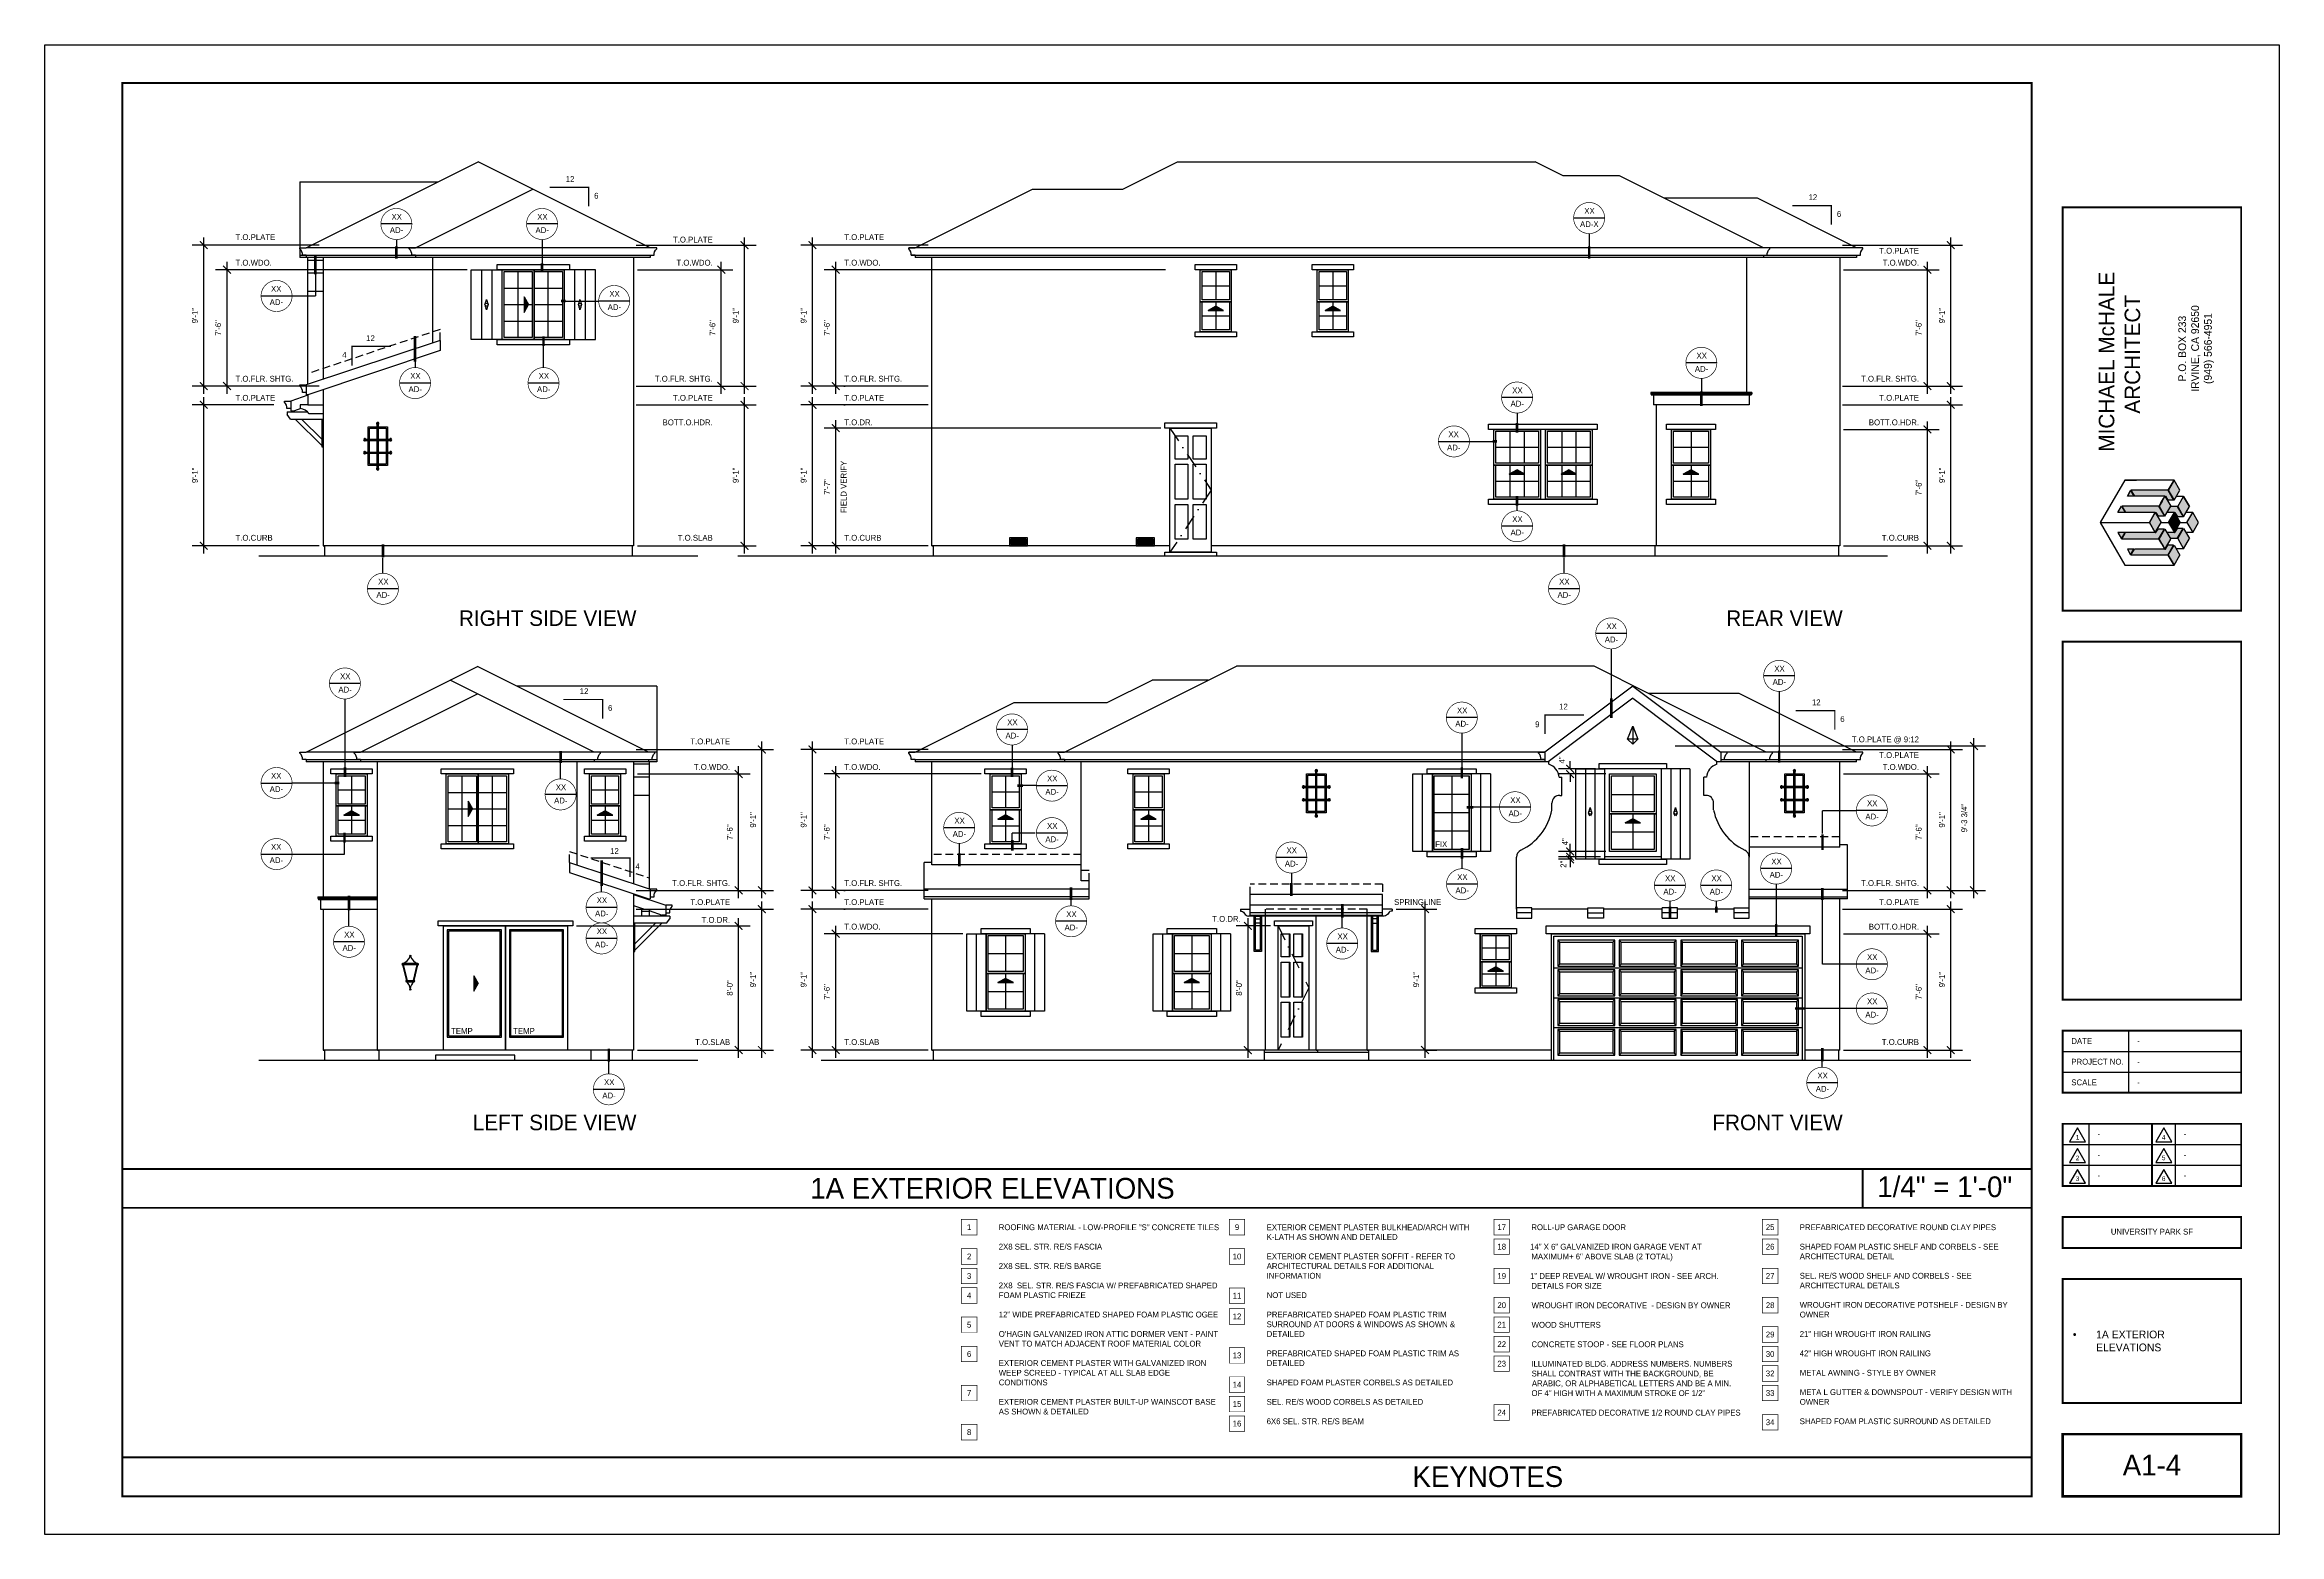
# Model space of a CAD drawing. Extents: x -1728 to 0, y -1152 to 0.
import ezdxf
from ezdxf.enums import TextEntityAlignment as Align

# ---------------------------------------------------------------- set-up
doc = ezdxf.new("R2010")
doc.units = 0
doc.header["$LTSCALE"] = 48
doc.header["$MEASUREMENT"] = 0
doc.header["$PDMODE"] = 3
doc.header["$PDSIZE"] = -2
doc.linetypes.add('DASHDOT2', pattern=[0.5, 0.25, -0.125, 0, -0.125])
doc.linetypes.add('HIDDEN2', pattern=[0.1875, 0.125, -0.0625])
doc.layers.get('0').update_dxf_attribs({"linetype": 'CONTINUOUS'})
doc.layers.get('DEFPOINTS').update_dxf_attribs({"linetype": 'CONTINUOUS'})
for name, color, linetype in [('1EL-1', 1, 'CONTINUOUS'), ('1EL-3', 3, 'CONTINUOUS'), ('1EL-7', 7, 'CONTINUOUS'), ('A-DIMS', 3, 'CONTINUOUS'), ('A-ELEV-DR', 161, 'CONTINUOUS'), ('A-ELEV-WDO', 161, 'CONTINUOUS'), ('A-ELEVATION', 7, 'CONTINUOUS'), ('A-EXT ELEV', 7, 'CONTINUOUS'), ('A-EXT ELEV CORBELS', 3, 'CONTINUOUS'), ('A-EXT ELEV DR-WDO', 240, 'CONTINUOUS'), ('A-EXT ELEV SHUTTERS', 42, 'CONTINUOUS'), ('A-EXT ELEV TRIM', 42, 'CONTINUOUS'), ('A-SYM-TEXT', 3, 'CONTINUOUS'), ('A-SYMTEXT', 2, 'CONTINUOUS'), ('A-TEXT', 3, 'CONTINUOUS'), ('EL-BASE', 1, 'CONTINUOUS'), ('TB-text', 3, 'CONTINUOUS'), ('TXT', 7, 'CONTINUOUS')]:
    doc.layers.add(name, color=color, linetype=linetype)
doc.layers.add('24X36TB', color=7, linetype='CONTINUOUS', lineweight=30)
doc.styles.get("Standard").update_dxf_attribs({"font": 'ERASMD.TTF', "height": 4.5})
doc.dimstyles.new('ARCHITECTURE', dxfattribs={"dimscale": 48, "dimtxt": 0.18, "dimasz": 0.125, "dimexe": 0.1875, "dimexo": 0.0625, "dimgap": 0.09375, "dimtad": 1, "dimdec": 4, "dimzin": 3, "dimdsep": 46, "dimlunit": 4, "dimtxsty": 'Standard', "dimblk1": 'ARCHTICK', "dimblk2": 'ARCHTICK', "dimsah": 1, "dimcen": 0.09375, "dimdle": 0.125, "dimclrd": 1, "dimclre": 1, "dimclrt": 3, "dimadec": 0, "dimazin": 0, "dimtfac": 1, "dimtdec": 4, "dimtofl": 0, "dimtmove": 2, "dimatfit": 3, "dimldrblk": 'ARCHTICK', "dimfxl": 1, "dimfrac": 2, "dimtolj": 1, "dimtzin": 0, "dimarcsym": 0})

# ---------------------------------------------------------------- blocks, each defined once
blk = doc.blocks.new('A$C2A811E11')
at = {"layer": 'TB-text'}
h = blk.add_hatch(color=256, dxfattribs=at)
h.paths.add_polyline_path([(-55.9, -198.9), (-56.4, -199.7), (-51.9, -207.5), (-47.4, -199.7), (-51.9, -191.9)])
h.paths.add_polyline_path([(-61.2, -208.2), (-61.4, -208.4), (-63.4, -211.8), (-63.5, -212.1), (-59, -219.9), (-54.5, -212.1), (-59, -204.3)])
h.paths.add_polyline_path([(-66.4, -217), (-70.9, -224.8), (-66.4, -232.6), (-61.9, -224.8)])
h.paths.add_polyline_path([(-59, -229.8), (-63.5, -237.6), (-59, -245.4), (-54.5, -237.6)])
h.paths.add_polyline_path([(-56.4, -250), (-51.9, -257.7), (-47.4, -250), (-51.9, -242.2)])
h.paths.add_polyline_path([(-49, -237.2), (-44.5, -245), (-40, -237.2), (-44.5, -229.4)])
h.paths.add_polyline_path([(-41.9, -224.8), (-37.4, -232.6), (-32.9, -224.8), (-37.4, -217)])
h.paths.add_polyline_path([(-49, -212.5), (-44.5, -220.3), (-40, -212.5), (-44.5, -204.7)])
h.paths.add_polyline_path([(-49.3, -229.4), (-51.2, -232.6), (-51.6, -232.6), (-57.4, -232.6), (-54.7, -237.2), (-49.4, -237.2), (-44.9, -229.4)])
h.paths.add_polyline_path([(-49.4, -212.5), (-54.7, -212.5), (-57.4, -217), (-51.6, -217), (-51.2, -217), (-49.3, -220.3), (-44.9, -220.3)])
h.paths.add_polyline_path([(-85.2, -199.7), (-82.5, -204.3), (-59, -204.3), (-58.6, -204.3), (-56.7, -207.5), (-52.3, -207.5), (-56.8, -199.7)])
h.paths.add_polyline_path([(-88, -204.3), (-82.9, -204.3), (-85.5, -199.9)])
h.paths.add_polyline_path([(-92.3, -212.1), (-89.4, -217), (-66.4, -217), (-66, -217), (-64.3, -219.9), (-59.4, -219.9), (-63.9, -212.1)])
h.paths.add_polyline_path([(-92.6, -212.2), (-95.4, -217), (-89.8, -217)])
h.paths.add_polyline_path([(-89.4, -232.6), (-92.3, -237.6), (-63.9, -237.6), (-59.4, -229.8), (-64.3, -229.8), (-66, -232.6), (-66.4, -232.6)])
h.paths.add_polyline_path([(-95.4, -232.6), (-92.6, -237.4), (-89.8, -232.6)])
h.paths.add_polyline_path([(-82.5, -245.4), (-85.2, -250), (-56.8, -250), (-52.3, -242.2), (-56.7, -242.2), (-58.6, -245.4), (-59, -245.4)])
h.paths.add_polyline_path([(-88, -245.4), (-85.5, -249.8), (-82.9, -245.4)])
blk.add_hatch(color=256, dxfattribs=at).paths.add_polyline_path([(-56.1, -224.8), (-51.6, -232.6), (-47.1, -224.8), (-51.6, -217)])
for p, q in [((-89.9, -191.9), (-108.9, -224.8)), ((-51.9, -191.9), (-89.9, -191.9)), ((-89.9, -191.9), (-80.9, -191.9)), ((-89.9, -191.9), (-80.9, -191.9)), ((-85.5, -199.9), (-88, -204.3)), ((-88, -204.3), (-85.5, -199.9)), ((-82.9, -204.3), (-88, -204.3)), ((-82.9, -204.3), (-88, -204.3)), ((-85.5, -199.9), (-82.9, -204.3)), ((-85.5, -199.9), (-85.5, -199.9)), ((-56.8, -199.7), (-85.2, -199.7)), ((-56.8, -199.7), (-85.2, -199.7)), ((-85.2, -199.7), (-82.5, -204.3)), ((-59, -204.3), (-82.5, -204.3)), ((-59, -204.3), (-82.5, -204.3)), ((-63.5, -212.1), (-59, -204.3)), ((-59, -204.3), (-63.5, -212.1)), ((-59, -204.3), (-63.5, -212.1)), ((-59, -204.3), (-63.5, -212.1)), ((-59, -204.3), (-63.5, -212.1)), ((-59, -204.3), (-63.5, -212.1)), ((-59, -204.3), (-63.5, -212.1)), ((-63.5, -212.1), (-59, -204.3)), ((-62.4, -210.1), (-60.1, -206.2)), ((-62.4, -210.1), (-60.1, -206.2)), ((-62.4, -210.1), (-60.1, -206.2)), ((-62.4, -210.1), (-60.1, -206.2)), ((-61.4, -208.4), (-59.4, -204.9)), ((-61.4, -208.4), (-59.4, -204.9)), ((-61.4, -208.4), (-59.4, -204.9)), ((-61.4, -208.4), (-59.4, -204.9)), ((-61.4, -208.4), (-59.4, -204.9)), ((-61.4, -208.4), (-59.4, -204.9)), ((-61.2, -208.2), (-59, -204.3)), ((-61.2, -208.2), (-59, -204.3)), ((-61.2, -208.2), (-59, -204.3)), ((-61.2, -208.2), (-59, -204.3)), ((-59, -204.3), (-54.5, -212.1)), ((-59, -204.3), (-54.5, -212.1)), ((-59, -204.3), (-58.6, -204.3)), ((-58.6, -204.3), (-56.7, -207.5)), ((-56.8, -199.7), (-52.3, -207.5)), ((-51.9, -191.9), (-56.4, -199.7)), ((-51.9, -191.9), (-56.4, -199.7)), ((-51.9, -191.9), (-56.4, -199.7)), ((-51.9, -191.9), (-56.4, -199.7)), ((-51.9, -191.9), (-56.4, -199.7)), ((-51.9, -191.9), (-56.4, -199.7)), ((-56.4, -199.7), (-51.9, -191.9)), ((-56.4, -199.7), (-51.9, -191.9)), ((-51.9, -191.9), (-56.4, -199.7)), ((-51.9, -191.9), (-56.4, -199.7)), ((-51.9, -191.9), (-56.4, -199.7)), ((-51.9, -191.9), (-56.4, -199.7)), ((-56.4, -199.7), (-51.9, -207.5)), ((-56.4, -199.7), (-51.9, -207.5)), ((-51.9, -191.9), (-55.9, -198.9)), ((-51.9, -191.9), (-55.9, -198.9)), ((-51.9, -191.9), (-55.9, -198.9)), ((-51.9, -191.9), (-55.9, -198.9)), ((-51.9, -191.9), (-55.9, -198.9)), ((-51.9, -191.9), (-55.9, -198.9)), ((-47.4, -199.7), (-51.9, -191.9)), ((-47.4, -199.7), (-51.9, -191.9)), ((-51.9, -207.5), (-47.4, -199.7)), ((-51.9, -207.5), (-47.4, -199.7)), ((-44.5, -204.7), (-50.2, -204.7)), ((-44.5, -204.7), (-50.2, -204.7)), ((-49, -212.5), (-44.5, -204.7)), ((-49, -212.5), (-44.5, -204.7)), ((-40, -212.5), (-44.5, -204.7)), ((-44.5, -204.7), (-40, -212.5)), ((-40, -212.5), (-44.5, -204.7)), ((-95.4, -217), (-92.6, -212.2)), ((-89.8, -217), (-95.4, -217)), ((-89.8, -217), (-95.4, -217)), ((-92.6, -212.2), (-89.8, -217)), ((-92.3, -212.1), (-89.4, -217)), ((-63.9, -212.1), (-92.3, -212.1)), ((-63.9, -212.1), (-92.3, -212.1)), ((-66.4, -217), (-89.4, -217)), ((-66.4, -217), (-89.4, -217)), ((-70.9, -224.8), (-66.4, -217)), ((-70.9, -224.8), (-66.4, -217)), ((-66.4, -217), (-70.9, -224.8)), ((-66.4, -217), (-70.9, -224.8)), ((-66.4, -217), (-70.9, -224.8)), ((-66.4, -217), (-70.9, -224.8)), ((-66.4, -217), (-70.9, -224.8)), ((-66.4, -217), (-70.9, -224.8)), ((-70.9, -224.8), (-66.4, -217)), ((-70.9, -224.8), (-66.4, -217)), ((-70.9, -224.8), (-66.9, -217.9)), ((-70.9, -224.8), (-66.9, -217.9)), ((-70.9, -224.8), (-66.9, -217.9)), ((-70.9, -224.8), (-66.9, -217.9)), ((-70.9, -224.8), (-66.9, -217.9)), ((-70.9, -224.8), (-66.9, -217.9)), ((-70.9, -224.8), (-66.9, -217.9)), ((-70.9, -224.8), (-66.9, -217.9)), ((-66.4, -217), (-61.9, -224.8)), ((-66.4, -217), (-61.9, -224.8)), ((-66.4, -217), (-66, -217)), ((-66, -217), (-64.3, -219.9)), ((-59.4, -219.9), (-64.3, -219.9)), ((-59.4, -219.9), (-64.3, -219.9)), ((-63.9, -212.1), (-59.4, -219.9)), ((-61.2, -208.2), (-63.5, -212.1)), ((-61.2, -208.2), (-63.5, -212.1)), ((-61.2, -208.2), (-63.5, -212.1)), ((-61.2, -208.2), (-63.5, -212.1)), ((-63.5, -212.1), (-59, -219.9)), ((-63.5, -212.1), (-59, -219.9)), ((-61.4, -208.4), (-63.4, -211.8)), ((-61.4, -208.4), (-63.4, -211.8)), ((-61.4, -208.4), (-63.4, -211.8)), ((-61.4, -208.4), (-63.4, -211.8)), ((-61.4, -208.4), (-63.4, -211.8)), ((-61.4, -208.4), (-63.4, -211.8)), ((-59, -219.9), (-54.5, -212.1)), ((-59, -219.9), (-54.5, -212.1)), ((-51.6, -217), (-57.4, -217)), ((-51.6, -217), (-57.4, -217)), ((-52.3, -207.5), (-56.7, -207.5)), ((-52.3, -207.5), (-56.7, -207.5)), ((-56.1, -224.8), (-51.6, -217)), ((-56.1, -224.8), (-51.6, -217)), ((-49.4, -212.5), (-54.7, -212.5)), ((-49.4, -212.5), (-54.7, -212.5)), ((-51.6, -217), (-47.1, -224.8)), ((-51.6, -217), (-47.1, -224.8)), ((-51.6, -217), (-51.2, -217)), ((-51.2, -217), (-49.3, -220.3)), ((-49.4, -212.5), (-44.9, -220.3)), ((-44.9, -220.3), (-49.3, -220.3)), ((-44.9, -220.3), (-49.3, -220.3)), ((-49, -212.5), (-44.5, -220.3)), ((-49, -212.5), (-44.5, -220.3)), ((-44.5, -220.3), (-40, -212.5)), ((-44.5, -220.3), (-40, -212.5)), ((-37.4, -217), (-42.6, -217)), ((-37.4, -217), (-42.6, -217)), ((-41.9, -224.8), (-37.4, -217)), ((-41.9, -224.8), (-37.4, -217)), ((-32.9, -224.8), (-37.4, -217)), ((-32.9, -224.8), (-37.4, -217)), ((-108.9, -224.8), (-70.9, -224.8)), ((-108.9, -224.8), (-70.9, -224.8)), ((-108.9, -224.8), (-70.9, -224.8)), ((-108.9, -224.8), (-70.9, -224.8)), ((-108.9, -224.8), (-70.9, -224.8)), ((-108.9, -224.8), (-70.9, -224.8)), ((-108.9, -224.8), (-70.9, -224.8)), ((-108.9, -224.8), (-70.9, -224.8)), ((-108.9, -224.8), (-89.9, -257.7)), ((-108.9, -224.8), (-99.9, -224.8)), ((-108.9, -224.8), (-99.9, -224.8)), ((-95.4, -232.6), (-92.6, -237.4)), ((-89.8, -232.6), (-95.4, -232.6)), ((-92.6, -237.4), (-89.8, -232.6)), ((-92.3, -237.6), (-89.4, -232.6)), ((-63.9, -237.6), (-92.3, -237.6)), ((-66.4, -232.6), (-89.4, -232.6)), ((-70.9, -224.8), (-66.9, -231.8)), ((-70.9, -224.8), (-66.4, -232.6)), ((-70.9, -224.8), (-66.9, -231.8)), ((-70.9, -224.8), (-66.9, -231.8)), ((-70.9, -224.8), (-66.4, -232.6)), ((-70.9, -224.8), (-66.9, -231.8)), ((-66.4, -232.6), (-70.9, -224.8)), ((-66.4, -232.6), (-70.9, -224.8)), ((-66.4, -232.6), (-61.9, -224.8)), ((-66.4, -232.6), (-66, -232.6)), ((-66, -232.6), (-64.3, -229.8)), ((-59.4, -229.8), (-64.3, -229.8)), ((-59.4, -229.8), (-64.3, -229.8)), ((-63.9, -237.6), (-59.4, -229.8)), ((-63.5, -237.6), (-59, -229.8)), ((-63.5, -237.6), (-59, -245.4)), ((-59, -245.4), (-63.5, -237.6)), ((-59, -245.4), (-63.5, -237.6)), ((-61.2, -241.5), (-63.5, -237.6)), ((-61.2, -241.5), (-63.5, -237.6)), ((-61.4, -241.3), (-63.4, -237.8)), ((-61.4, -241.3), (-63.4, -237.8)), ((-62.4, -239.6), (-60.1, -243.5)), ((-62.4, -239.6), (-60.1, -243.5)), ((-61.9, -224.8), (-56.1, -224.8)), ((-61.9, -224.8), (-56.1, -224.8)), ((-61.4, -241.3), (-59.4, -244.8)), ((-61.4, -241.3), (-59.4, -244.8)), ((-61.2, -241.5), (-59, -245.4)), ((-61.2, -241.5), (-59, -245.4)), ((-59, -229.8), (-54.5, -237.6)), ((-59, -245.4), (-54.5, -237.6)), ((-51.6, -232.6), (-57.4, -232.6)), ((-56.1, -224.8), (-51.6, -232.6)), ((-49.4, -237.2), (-54.7, -237.2)), ((-51.6, -232.6), (-47.1, -224.8)), ((-51.6, -232.6), (-51.2, -232.6)), ((-51.2, -232.6), (-49.3, -229.4)), ((-49.4, -237.2), (-44.9, -229.4)), ((-44.9, -229.4), (-49.3, -229.4)), ((-44.9, -229.4), (-49.3, -229.4)), ((-49, -237.2), (-44.5, -229.4)), ((-49, -237.2), (-44.5, -245)), ((-47.1, -224.8), (-41.9, -224.8)), ((-47.1, -224.8), (-41.9, -224.8)), ((-44.5, -229.4), (-40, -237.2)), ((-44.5, -245), (-40, -237.2)), ((-37.4, -232.6), (-42.6, -232.6)), ((-41.9, -224.8), (-37.4, -232.6)), ((-37.4, -232.6), (-32.9, -224.8)), ((-89.9, -257.7), (-51.9, -257.7)), ((-89.9, -257.7), (-80.9, -257.7)), ((-82.9, -245.4), (-88, -245.4)), ((-88, -245.4), (-85.5, -249.8)), ((-85.5, -249.8), (-82.9, -245.4)), ((-85.5, -249.8), (-85.5, -249.8)), ((-85.2, -250), (-82.5, -245.4)), ((-56.8, -250), (-85.2, -250)), ((-59, -245.4), (-82.5, -245.4)), ((-59, -245.4), (-58.6, -245.4)), ((-58.6, -245.4), (-56.7, -242.2)), ((-56.8, -250), (-52.3, -242.2)), ((-52.3, -242.2), (-56.7, -242.2)), ((-56.4, -250), (-51.9, -242.2)), ((-51.9, -257.7), (-56.4, -250)), ((-51.9, -257.7), (-56.4, -250)), ((-51.9, -257.7), (-56.4, -250)), ((-51.9, -257.7), (-56.4, -250)), ((-56.4, -250), (-51.9, -257.7)), ((-51.9, -257.7), (-55.9, -250.8)), ((-51.9, -257.7), (-55.9, -250.8)), ((-51.9, -242.2), (-47.4, -250)), ((-51.9, -257.7), (-47.4, -250)), ((-44.5, -245), (-50.2, -245))]:
    blk.add_line(p, q, dxfattribs=at)
for s, p in [('MICHAEL McHALE ', (-98.1, -170)), ('ARCHITECT', (-78.1, -140.6))]:
    blk.add_text(s, height=12, rotation=90, dxfattribs=at).set_placement(p)
for s, p in [('P.O. BOX 233', (-42.6, -90.3)), ('IRVINE, CA 92650', (-32.6, -90.2)), ('(949) 566-4951', (-22.7, -90.2))]:
    blk.add_text(s, height=6, rotation=90, dxfattribs=at).set_placement(p, align=Align.CENTER)
blk = doc.blocks.new('01PSRV01')
at = {"color": 0, "linetype": 'ByBlock'}
blk.add_lwpolyline([(0, 0.5), (-0.43, -0.25), (0.43, -0.25)], close=True, dxfattribs=at)
blk.add_attdef('NUMBER', text='', height=0.25, dxfattribs=at).set_placement((0, 0), align=Align.MIDDLE)
blk = doc.blocks.new('A$C06A91398')
at = {"layer": '24X36TB'}
for p, q in [((495.6, 322.6), (495.6, 274.6)), ((444.6, 306.6), (582.6, 306.6)), ((444.6, 290.6), (582.6, 290.6)), ((444.6, 274.6), (582.6, 274.6)), ((464.9, 250.6), (464.9, 202.6)), ((531.5, 250.6), (531.5, 202.6)), ((444.6, 234.6), (582.6, 234.6)), ((444.6, 218.6), (582.6, 218.6))]:
    blk.add_line(p, q, dxfattribs=at)
blk.add_lwpolyline([(-1115.9, 1085.1), (612.1, 1085.1), (612.1, -66.9), (-1115.9, -66.9)], close=True, dxfattribs=at)
for points, const_width in [([(420.6, -37.4), (420.6, 1055.6), (-1055.9, 1055.6), (-1055.9, -37.4)], 1.5), ([(444.6, 647.5), (444.6, 959.3), (582.6, 959.3), (582.6, 647.5)], 1.5), ([(444.6, 346.6), (444.6, 623.5), (582.6, 623.5), (582.6, 346.6)], 1.5), ([(444.6, 274.6), (444.6, 322.6), (582.6, 322.6), (582.6, 274.6)], 1.5), ([(444.6, 202.6), (444.6, 250.6), (582.6, 250.6), (582.6, 202.6)], 1.5), ([(444.6, 178.6), (582.6, 178.6), (582.6, 154.6), (444.6, 154.6)], 1.5), ([(444.6, 34.6), (444.6, 130.6), (582.6, 130.6), (582.6, 34.6)], 1.5), ([(444.6, 10.6), (582.6, 10.6), (582.6, -37.4), (444.6, -37.4)], 2)]:
    blk.add_lwpolyline(points, close=True, dxfattribs=dict(at, const_width=const_width))
at = {"layer": '24X36TB', "const_width": 1.5}
blk.add_lwpolyline([(513.6, 250.6), (513.6, 202.6)], dxfattribs=at)
at = {"layer": 'TB-text', "xscale": 14.40000000000146, "yscale": 14.39999999999418, "zscale": 14.4}
for p, values in [((456.1, 240.2), {'NUMBER': '1'}), ((522.7, 240.2), {'NUMBER': '4'}), ((456.1, 224.2), {'NUMBER': '2'}), ((522.7, 224.2), {'NUMBER': '5'}), ((456.1, 208.2), {'NUMBER': '3'}), ((522.7, 208.2), {'NUMBER': '6'})]:
    blk.add_blockref('01PSRV01', p, dxfattribs=at).add_auto_attribs(values)
at = {"layer": 'TB-text', "char_height": 4.5, "width": 51, "attachment_point": 4}
for s, insert in [('{\\fEras Medium ITC|b0|i0|c0|p34;DATE}', (451.3, 314.6)), ('{\\fEras Medium ITC|b0|i0|c0|p34;PROJECT NO.}', (451.3, 298.6)), ('{\\fEras Medium ITC|b0|i0|c0|p34;SCALE}', (451.3, 282.6))]:
    blk.add_mtext(s, dxfattribs=dict(at, insert=insert))
blk = doc.blocks.new('A$C4E281F30')
at = {"layer": 'A-EXT ELEV DR-WDO'}
for p, q in [((-191, -5), (-191, -25)), ((-147, -5), (-191, -5)), ((-191, -5), (-189.5, -6.5)), ((-189.5, -6.5), (-148.5, -6.5)), ((-189.5, -23.5), (-189.5, -6.5)), ((-147, -5), (-148.5, -6.5)), ((-148.5, -6.5), (-148.5, -23.5)), ((-147, -25), (-147, -5)), ((-143.5, -5), (-143.5, -25)), ((-99.5, -5), (-143.5, -5)), ((-143.5, -5), (-142, -6.5)), ((-142, -6.5), (-101, -6.5)), ((-142, -23.5), (-142, -6.5)), ((-99.5, -5), (-101, -6.5)), ((-101, -6.5), (-101, -23.5)), ((-99.5, -25), (-99.5, -5)), ((-96, -5), (-96, -25)), ((-52, -5), (-96, -5)), ((-96, -5), (-94.5, -6.5)), ((-94.5, -6.5), (-53.5, -6.5)), ((-94.5, -23.5), (-94.5, -6.5)), ((-52, -5), (-53.5, -6.5)), ((-53.5, -6.5), (-53.5, -23.5)), ((-52, -25), (-52, -5)), ((-49, -5), (-49, -25)), ((-5, -5), (-49, -5)), ((-49, -5), (-47.5, -6.5)), ((-47.5, -6.5), (-6.5, -6.5)), ((-47.5, -23.5), (-47.5, -6.5)), ((-5, -5), (-6.5, -6.5)), ((-6.5, -6.5), (-6.5, -23.5)), ((-5, -25), (-5, -5)), ((-194, -26.5), (-5, -26.5)), ((-191, -25), (-189.5, -23.5)), ((-191, -25), (-147, -25)), ((-191, -28), (-191, -48)), ((-147, -28), (-191, -28)), ((-191, -28), (-189.5, -29.5)), ((-148.5, -23.5), (-189.5, -23.5)), ((-189.5, -29.5), (-148.5, -29.5)), ((-189.5, -46.5), (-189.5, -29.5)), ((-147, -25), (-148.5, -23.5)), ((-147, -28), (-148.5, -29.5)), ((-148.5, -29.5), (-148.5, -46.5)), ((-147, -48), (-147, -28)), ((-143.5, -25), (-142, -23.5)), ((-143.5, -25), (-99.5, -25)), ((-143.5, -28), (-143.5, -48)), ((-99.5, -28), (-143.5, -28)), ((-143.5, -28), (-142, -29.5)), ((-101, -23.5), (-142, -23.5)), ((-142, -29.5), (-101, -29.5)), ((-142, -46.5), (-142, -29.5)), ((-99.5, -25), (-101, -23.5)), ((-99.5, -28), (-101, -29.5)), ((-101, -29.5), (-101, -46.5)), ((-99.5, -48), (-99.5, -28)), ((-96, -25), (-94.5, -23.5)), ((-96, -25), (-52, -25)), ((-96, -28), (-96, -48)), ((-52, -28), (-96, -28)), ((-96, -28), (-94.5, -29.5)), ((-53.5, -23.5), (-94.5, -23.5)), ((-94.5, -29.5), (-53.5, -29.5)), ((-94.5, -46.5), (-94.5, -29.5)), ((-52, -25), (-53.5, -23.5)), ((-52, -28), (-53.5, -29.5)), ((-53.5, -29.5), (-53.5, -46.5)), ((-52, -48), (-52, -28)), ((-49, -25), (-47.5, -23.5)), ((-49, -25), (-5, -25)), ((-49, -28), (-49, -48)), ((-5, -28), (-49, -28)), ((-49, -28), (-47.5, -29.5)), ((-6.5, -23.5), (-47.5, -23.5)), ((-47.5, -29.5), (-6.5, -29.5)), ((-47.5, -46.5), (-47.5, -29.5)), ((-5, -25), (-6.5, -23.5)), ((-5, -28), (-6.5, -29.5)), ((-6.5, -29.5), (-6.5, -46.5)), ((-5, -26.5), (-2, -26.5)), ((-5, -48), (-5, -28)), ((-194, -49.5), (-5, -49.5)), ((-191, -48), (-189.5, -46.5)), ((-191, -48), (-147, -48)), ((-191, -51), (-191, -71)), ((-147, -51), (-191, -51)), ((-191, -51), (-189.5, -52.5)), ((-148.5, -46.5), (-189.5, -46.5)), ((-147, -48), (-148.5, -46.5)), ((-147, -51), (-148.5, -52.5)), ((-147, -71), (-147, -51)), ((-143.5, -48), (-142, -46.5)), ((-143.5, -48), (-99.5, -48)), ((-143.5, -51), (-143.5, -71)), ((-99.5, -51), (-143.5, -51)), ((-143.5, -51), (-142, -52.5)), ((-101, -46.5), (-142, -46.5)), ((-99.5, -48), (-101, -46.5)), ((-99.5, -51), (-101, -52.5)), ((-99.5, -71), (-99.5, -51)), ((-96, -48), (-94.5, -46.5)), ((-96, -48), (-52, -48)), ((-96, -51), (-96, -71)), ((-52, -51), (-96, -51)), ((-96, -51), (-94.5, -52.5)), ((-53.5, -46.5), (-94.5, -46.5)), ((-52, -48), (-53.5, -46.5)), ((-52, -51), (-53.5, -52.5)), ((-52, -71), (-52, -51)), ((-49, -48), (-47.5, -46.5)), ((-49, -48), (-5, -48)), ((-49, -51), (-49, -71)), ((-5, -51), (-49, -51)), ((-49, -51), (-47.5, -52.5)), ((-6.5, -46.5), (-47.5, -46.5)), ((-5, -48), (-6.5, -46.5)), ((-5, -51), (-6.5, -52.5)), ((-5, -49.5), (-2, -49.5)), ((-5, -71), (-5, -51)), ((-189.5, -52.5), (-148.5, -52.5)), ((-189.5, -69.5), (-189.5, -52.5)), ((-148.5, -52.5), (-148.5, -69.5)), ((-142, -52.5), (-101, -52.5)), ((-142, -69.5), (-142, -52.5)), ((-101, -52.5), (-101, -69.5)), ((-94.5, -52.5), (-53.5, -52.5)), ((-94.5, -69.5), (-94.5, -52.5)), ((-53.5, -52.5), (-53.5, -69.5)), ((-47.5, -52.5), (-6.5, -52.5)), ((-47.5, -69.5), (-47.5, -52.5)), ((-6.5, -52.5), (-6.5, -69.5)), ((-194, -72.5), (-5, -72.5)), ((-191, -71), (-189.5, -69.5)), ((-191, -71), (-147, -71)), ((-191, -74), (-191, -94)), ((-147, -74), (-191, -74)), ((-191, -74), (-189.5, -75.5)), ((-148.5, -69.5), (-189.5, -69.5)), ((-189.5, -75.5), (-148.5, -75.5)), ((-189.5, -92.5), (-189.5, -75.5)), ((-147, -71), (-148.5, -69.5)), ((-147, -74), (-148.5, -75.5)), ((-148.5, -75.5), (-148.5, -92.5)), ((-147, -94), (-147, -74)), ((-143.5, -71), (-142, -69.5)), ((-143.5, -71), (-99.5, -71)), ((-143.5, -74), (-143.5, -94)), ((-99.5, -74), (-143.5, -74)), ((-143.5, -74), (-142, -75.5)), ((-101, -69.5), (-142, -69.5)), ((-142, -75.5), (-101, -75.5)), ((-142, -92.5), (-142, -75.5)), ((-99.5, -71), (-101, -69.5)), ((-99.5, -74), (-101, -75.5)), ((-101, -75.5), (-101, -92.5)), ((-99.5, -94), (-99.5, -74)), ((-96, -71), (-94.5, -69.5)), ((-96, -71), (-52, -71)), ((-96, -74), (-96, -94)), ((-52, -74), (-96, -74)), ((-96, -74), (-94.5, -75.5)), ((-53.5, -69.5), (-94.5, -69.5)), ((-94.5, -75.5), (-53.5, -75.5)), ((-94.5, -92.5), (-94.5, -75.5)), ((-52, -71), (-53.5, -69.5)), ((-52, -74), (-53.5, -75.5)), ((-53.5, -75.5), (-53.5, -92.5)), ((-52, -94), (-52, -74)), ((-49, -71), (-47.5, -69.5)), ((-49, -71), (-5, -71)), ((-49, -74), (-49, -94)), ((-5, -74), (-49, -74)), ((-49, -74), (-47.5, -75.5)), ((-49, -74), (-49, -94)), ((-5, -74), (-49, -74)), ((-49, -74), (-47.5, -75.5)), ((-6.5, -69.5), (-47.5, -69.5)), ((-47.5, -75.5), (-6.5, -75.5)), ((-47.5, -92.5), (-47.5, -75.5)), ((-47.5, -75.5), (-6.5, -75.5)), ((-47.5, -92.5), (-47.5, -75.5)), ((-5, -71), (-6.5, -69.5)), ((-5, -74), (-6.5, -75.5)), ((-5, -74), (-6.5, -75.5)), ((-6.5, -75.5), (-6.5, -92.5)), ((-6.5, -75.5), (-6.5, -92.5)), ((-5, -72.5), (-2, -72.5)), ((-5, -94), (-5, -74)), ((-5, -94), (-5, -74)), ((-191, -94), (-189.5, -92.5)), ((-191, -94), (-147, -94)), ((-148.5, -92.5), (-189.5, -92.5)), ((-147, -94), (-148.5, -92.5)), ((-143.5, -94), (-142, -92.5)), ((-143.5, -94), (-99.5, -94)), ((-101, -92.5), (-142, -92.5)), ((-99.5, -94), (-101, -92.5)), ((-96, -94), (-94.5, -92.5)), ((-96, -94), (-52, -94)), ((-53.5, -92.5), (-94.5, -92.5)), ((-52, -94), (-53.5, -92.5)), ((-49, -94), (-47.5, -92.5)), ((-49, -94), (-47.5, -92.5)), ((-49, -94), (-5, -94)), ((-49, -94), (-5, -94)), ((-6.5, -92.5), (-47.5, -92.5)), ((-6.5, -92.5), (-47.5, -92.5)), ((-5, -94), (-6.5, -92.5)), ((-5, -94), (-6.5, -92.5))]:
    blk.add_line(p, q, dxfattribs=at)
blk.add_lwpolyline([(-196, -98), (-196, 0), (0, 0), (0, -98)], dxfattribs=at)
blk.add_lwpolyline([(-194, -2), (-2, -2), (-2, -98), (-194, -98)], close=True, dxfattribs=at)
blk = doc.blocks.new('A$C7DB57AE6')
at = {"layer": 'A-EXT ELEV DR-WDO'}
for p, q in [((8.7, 90), (8.7, 72)), ((18.4, 90), (18.4, 72)), ((8.7, 68), (8.7, 41)), ((18.4, 68), (18.4, 41)), ((8.7, 37), (8.7, 10)), ((18.4, 37), (18.4, 10))]:
    blk.add_line(p, q, dxfattribs=at)
for points in [[(0, 96), (23.8, 96), (23.8, 0), (0, 0)], [(2.4, 90), (9.2, 90), (9.2, 72), (2.4, 72)], [(12.2, 90), (18.9, 90), (18.9, 72), (12.2, 72)], [(2.4, 68), (9.2, 68), (9.2, 41), (2.4, 41)], [(12.2, 68), (18.9, 68), (18.9, 41), (12.2, 41)], [(2.4, 37), (9.2, 37), (9.2, 10), (2.4, 10)], [(12.2, 37), (18.9, 37), (18.9, 10), (12.2, 10)]]:
    blk.add_lwpolyline(points, close=True, dxfattribs=at)
blk = doc.blocks.new('A$C379B23EC')
at = {"layer": 'A-EXT ELEV CORBELS'}
for points in [[(0, 0), (5.5, 0), (5.5, -27.3), (0, -27.3)], [(1, 0), (4.5, 0), (4.5, -26.3), (1, -26.3)], [(1, -2), (4.5, -2), (4.5, -5.5), (1, -5.5)]]:
    blk.add_lwpolyline(points, close=True, dxfattribs=at)
blk = doc.blocks.new('A$C40F502B1')
at = {"layer": 'TXT'}
for p, q in [((0, 6), (-14, 6)), ((-14, 6), (-14, 0)), ((-14, 0), (0, 0)), ((-13, 5), (-13, 1)), ((-1, 5), (-13, 5)), ((-1, 4), (-13, 4)), ((-1, 3), (-13, 3)), ((-1, 2), (-13, 2)), ((-13, 1), (-1, 1)), ((-12, 5), (-12, 1)), ((-11, 5), (-11, 1)), ((-10, 5), (-10, 1)), ((-9, 5), (-9, 1)), ((-8, 5), (-8, 1)), ((-7, 5), (-7, 1)), ((-6, 5), (-6, 1)), ((-5, 5), (-5, 1)), ((-4, 5), (-4, 1)), ((-3, 5), (-3, 1)), ((-2, 5), (-2, 1)), ((-1, 1), (-1, 5)), ((0, 0), (0, 6))]:
    blk.add_line(p, q, dxfattribs=at)
blk = doc.blocks.new('A$C31BB2E8A')
at = {"layer": 'A-EXT ELEV DR-WDO'}
for points in [[(-32, 96), (0, 96), (0, 0), (-32, 0)], [(-28, 90), (-18, 90), (-18, 72), (-28, 72)], [(-14, 90), (-4, 90), (-4, 72), (-14, 72)], [(-28, 68), (-18, 68), (-18, 41), (-28, 41)], [(-14, 68), (-4, 68), (-4, 41), (-14, 41)], [(-28, 37), (-18, 37), (-18, 10), (-28, 10)], [(-14, 37), (-4, 37), (-4, 10), (-14, 10)]]:
    blk.add_lwpolyline(points, close=True, dxfattribs=at)
blk = doc.blocks.new('A$C092259BC')
at = {"layer": 'A-EXT ELEV CORBELS'}
for p, q in [((28, 0), (0, 0)), ((28, 0), (28, -2)), ((25.4, -5.5), (0, -5.5)), ((1, -26.3), (21.8, -5.5)), ((1, -27.3), (1, -5.5)), ((1, -21.4), (16.9, -5.5)), ((25.4, -5.5), (28, -2)), ((0, -27.3), (1, -27.3))]:
    blk.add_line(p, q, dxfattribs=at)
blk = doc.blocks.new('_ARCHTICK')
at = {"color": 0, "linetype": 'ByBlock', "const_width": 0.15}
blk.add_lwpolyline([(-0.5, -0.5), (0.5, 0.5)], dxfattribs=at)
blk = doc.blocks.new('*D12')
at = {"layer": 'A-DIMS', "color": 1, "lineweight": -2, "transparency": 16777216}
for p, q in [((-337.8, -668.5), (-245.1, -668.5)), ((-254.1, -783.5), (-254.1, -662.5)), ((-336.9, -777.5), (-245.1, -777.5))]:
    blk.add_line(p, q, dxfattribs=at)
at = {"layer": 'DEFPOINTS', "color": 0, "transparency": 16777216}
for p in [(-340.8, -668.5), (-254.1, -668.5), (-339.9, -777.5)]:
    blk.add_point(p, dxfattribs=at)
at = {"layer": 'A-DIMS', "color": 1, "lineweight": -2, "transparency": 16777216, "xscale": 6, "yscale": 6, "zscale": 6}
for p, rotation in [((-254.1, -668.5), 90), ((-254.1, -777.5), 270)]:
    blk.add_blockref('_ARCHTICK', p, dxfattribs=dict(at, rotation=rotation))
at = {"layer": 'A-DIMS', "color": 3, "transparency": 16777216, "insert": (-260.8, -723), "char_height": 4.5, "attachment_point": 5, "rotation": 90}
blk.add_mtext('\\A1;9\'-1"', dxfattribs=at)
blk = doc.blocks.new('*D13')
at = {"layer": 'A-DIMS', "color": 1, "lineweight": -2, "transparency": 16777216}
for p, q in [((-337.8, -545), (-245.1, -545)), ((-254.1, -660), (-254.1, -539)), ((-337.8, -654), (-245.1, -654))]:
    blk.add_line(p, q, dxfattribs=at)
at = {"layer": 'DEFPOINTS', "color": 0, "transparency": 16777216}
for p in [(-340.8, -545), (-254.1, -545), (-340.8, -654)]:
    blk.add_point(p, dxfattribs=at)
at = {"layer": 'A-DIMS', "color": 1, "lineweight": -2, "transparency": 16777216, "xscale": 6, "yscale": 6, "zscale": 6}
for p, rotation in [((-254.1, -545), 90), ((-254.1, -654), 270)]:
    blk.add_blockref('_ARCHTICK', p, dxfattribs=dict(at, rotation=rotation))
at = {"layer": 'A-DIMS', "color": 3, "transparency": 16777216, "insert": (-260.8, -599.5), "char_height": 4.5, "attachment_point": 5, "rotation": 90}
blk.add_mtext('\\A1;9\'-1"', dxfattribs=at)
blk = doc.blocks.new('*D14')
at = {"layer": 'A-DIMS', "color": 1, "lineweight": -2, "transparency": 16777216}
for p, q in [((-336.9, -687.5), (-263.1, -687.5)), ((-272.1, -783.5), (-272.1, -681.5)), ((-336.9, -777.5), (-263.1, -777.5))]:
    blk.add_line(p, q, dxfattribs=at)
at = {"layer": 'DEFPOINTS', "color": 0, "transparency": 16777216}
for p in [(-339.9, -687.5), (-272.1, -687.5), (-339.9, -777.5)]:
    blk.add_point(p, dxfattribs=at)
at = {"layer": 'A-DIMS', "color": 1, "lineweight": -2, "transparency": 16777216, "xscale": 6, "yscale": 6, "zscale": 6}
for p, rotation in [((-272.1, -687.5), 90), ((-272.1, -777.5), 270)]:
    blk.add_blockref('_ARCHTICK', p, dxfattribs=dict(at, rotation=rotation))
at = {"layer": 'A-DIMS', "color": 3, "transparency": 16777216, "insert": (-278.8, -732.5), "char_height": 4.5, "attachment_point": 5, "rotation": 90}
blk.add_mtext('\\A1;7\'-6"', dxfattribs=at)
blk = doc.blocks.new('*D15')
at = {"layer": 'A-DIMS', "color": 1, "lineweight": -2, "transparency": 16777216}
for p, q in [((-336.9, -564), (-263.1, -564)), ((-272.1, -660), (-272.1, -558)), ((-336.9, -654), (-263.1, -654))]:
    blk.add_line(p, q, dxfattribs=at)
at = {"layer": 'DEFPOINTS', "color": 0, "transparency": 16777216}
for p in [(-339.9, -564), (-272.1, -564), (-339.9, -654)]:
    blk.add_point(p, dxfattribs=at)
at = {"layer": 'A-DIMS', "color": 1, "lineweight": -2, "transparency": 16777216, "xscale": 6, "yscale": 6, "zscale": 6}
for p, rotation in [((-272.1, -564), 90), ((-272.1, -654), 270)]:
    blk.add_blockref('_ARCHTICK', p, dxfattribs=dict(at, rotation=rotation))
at = {"layer": 'A-DIMS', "color": 3, "transparency": 16777216, "insert": (-278.8, -609), "char_height": 4.5, "attachment_point": 5, "rotation": 90}
blk.add_mtext('\\A1;7\'-6"', dxfattribs=at)
blk = doc.blocks.new('*D16')
at = {"layer": 'A-DIMS', "color": 1, "lineweight": -2, "transparency": 16777216}
for p, q in [((-467.3, -542.3), (-227.1, -542.3)), ((-236.1, -660), (-236.1, -536.3)), ((-319.8, -654), (-227.1, -654))]:
    blk.add_line(p, q, dxfattribs=at)
at = {"layer": 'DEFPOINTS', "color": 0, "transparency": 16777216}
for p in [(-470.3, -542.3), (-236.1, -542.3), (-322.8, -654)]:
    blk.add_point(p, dxfattribs=at)
at = {"layer": 'A-DIMS', "color": 1, "lineweight": -2, "transparency": 16777216, "xscale": 6, "yscale": 6, "zscale": 6}
for p, rotation in [((-236.1, -542.3), 90), ((-236.1, -654), 270)]:
    blk.add_blockref('_ARCHTICK', p, dxfattribs=dict(at, rotation=rotation))
at = {"layer": 'A-DIMS', "color": 3, "transparency": 16777216, "insert": (-243.6, -598.1), "char_height": 4.5, "attachment_point": 5, "rotation": 90}
blk.add_mtext('\\A1;9\'-3 3/4"', dxfattribs=at)
blk = doc.blocks.new('*D17')
at = {"layer": 'A-DIMS', "color": 1, "lineweight": -2, "transparency": 16777216}
for p, q in [((-254.1, -393.5), (-254.1, -272.5)), ((-337.8, -278.5), (-245.1, -278.5)), ((-336.9, -387.5), (-245.1, -387.5))]:
    blk.add_line(p, q, dxfattribs=at)
at = {"layer": 'DEFPOINTS', "color": 0, "transparency": 16777216}
for p in [(-340.8, -278.5), (-254.1, -278.5), (-339.9, -387.5)]:
    blk.add_point(p, dxfattribs=at)
at = {"layer": 'A-DIMS', "color": 1, "lineweight": -2, "transparency": 16777216, "xscale": 6, "yscale": 6, "zscale": 6}
for p, rotation in [((-254.1, -278.5), 90), ((-254.1, -387.5), 270)]:
    blk.add_blockref('_ARCHTICK', p, dxfattribs=dict(at, rotation=rotation))
at = {"layer": 'A-DIMS', "color": 3, "transparency": 16777216, "insert": (-260.8, -333), "char_height": 4.5, "attachment_point": 5, "rotation": 90}
blk.add_mtext('\\A1;9\'-1"', dxfattribs=at)
blk = doc.blocks.new('*D18')
at = {"layer": 'A-DIMS', "color": 1, "lineweight": -2, "transparency": 16777216}
for p, q in [((-337.8, -155), (-245.1, -155)), ((-254.1, -270), (-254.1, -149)), ((-337.8, -264), (-245.1, -264))]:
    blk.add_line(p, q, dxfattribs=at)
at = {"layer": 'DEFPOINTS', "color": 0, "transparency": 16777216}
for p in [(-340.8, -155), (-254.1, -155), (-340.8, -264)]:
    blk.add_point(p, dxfattribs=at)
at = {"layer": 'A-DIMS', "color": 1, "lineweight": -2, "transparency": 16777216, "xscale": 6, "yscale": 6, "zscale": 6}
for p, rotation in [((-254.1, -155), 90), ((-254.1, -264), 270)]:
    blk.add_blockref('_ARCHTICK', p, dxfattribs=dict(at, rotation=rotation))
at = {"layer": 'A-DIMS', "color": 3, "transparency": 16777216, "insert": (-260.8, -209.5), "char_height": 4.5, "attachment_point": 5, "rotation": 90}
blk.add_mtext('\\A1;9\'-1"', dxfattribs=at)
blk = doc.blocks.new('*D19')
at = {"layer": 'A-DIMS', "color": 1, "lineweight": -2, "transparency": 16777216}
for p, q in [((-272.1, -393.5), (-272.1, -291.5)), ((-336.9, -297.5), (-263.1, -297.5)), ((-336.9, -387.5), (-263.1, -387.5))]:
    blk.add_line(p, q, dxfattribs=at)
at = {"layer": 'DEFPOINTS', "color": 0, "transparency": 16777216}
for p in [(-339.9, -297.5), (-272.1, -297.5), (-339.9, -387.5)]:
    blk.add_point(p, dxfattribs=at)
at = {"layer": 'A-DIMS', "color": 1, "lineweight": -2, "transparency": 16777216, "xscale": 6, "yscale": 6, "zscale": 6}
for p, rotation in [((-272.1, -297.5), 90), ((-272.1, -387.5), 270)]:
    blk.add_blockref('_ARCHTICK', p, dxfattribs=dict(at, rotation=rotation))
at = {"layer": 'A-DIMS', "color": 3, "transparency": 16777216, "insert": (-278.8, -342.5), "char_height": 4.5, "attachment_point": 5, "rotation": 90}
blk.add_mtext('\\A1;7\'-6"', dxfattribs=at)
blk = doc.blocks.new('*D20')
at = {"layer": 'A-DIMS', "color": 1, "lineweight": -2, "transparency": 16777216}
for p, q in [((-272.1, -270), (-272.1, -168)), ((-336.9, -174), (-263.1, -174)), ((-336.9, -264), (-263.1, -264))]:
    blk.add_line(p, q, dxfattribs=at)
at = {"layer": 'DEFPOINTS', "color": 0, "transparency": 16777216}
for p in [(-339.9, -174), (-272.1, -174), (-339.9, -264)]:
    blk.add_point(p, dxfattribs=at)
at = {"layer": 'A-DIMS', "color": 1, "lineweight": -2, "transparency": 16777216, "xscale": 6, "yscale": 6, "zscale": 6}
for p, rotation in [((-272.1, -174), 90), ((-272.1, -264), 270)]:
    blk.add_blockref('_ARCHTICK', p, dxfattribs=dict(at, rotation=rotation))
at = {"layer": 'A-DIMS', "color": 3, "transparency": 16777216, "insert": (-278.8, -219), "char_height": 4.5, "attachment_point": 5, "rotation": 90}
blk.add_mtext('\\A1;7\'-6"', dxfattribs=at)
blk = doc.blocks.new('*D21')
at = {"layer": 'A-DIMS', "color": 1, "lineweight": -2, "transparency": 16777216}
for p, q in [((-1270.6, -668.5), (-1164.4, -668.5)), ((-1173.4, -783.5), (-1173.4, -662.5)), ((-1269.7, -777.5), (-1164.4, -777.5))]:
    blk.add_line(p, q, dxfattribs=at)
at = {"layer": 'DEFPOINTS', "color": 0, "transparency": 16777216}
for p in [(-1273.6, -668.5), (-1173.4, -668.5), (-1272.7, -777.5)]:
    blk.add_point(p, dxfattribs=at)
at = {"layer": 'A-DIMS', "color": 1, "lineweight": -2, "transparency": 16777216, "xscale": 6, "yscale": 6, "zscale": 6}
for p, rotation in [((-1173.4, -668.5), 90), ((-1173.4, -777.5), 270)]:
    blk.add_blockref('_ARCHTICK', p, dxfattribs=dict(at, rotation=rotation))
at = {"layer": 'A-DIMS', "color": 3, "transparency": 16777216, "insert": (-1180.2, -723), "char_height": 4.5, "attachment_point": 5, "rotation": 90}
blk.add_mtext('\\A1;9\'-1"', dxfattribs=at)
blk = doc.blocks.new('*D22')
at = {"layer": 'A-DIMS', "color": 1, "lineweight": -2, "transparency": 16777216}
for p, q in [((-1270.6, -545), (-1164.4, -545)), ((-1173.4, -660), (-1173.4, -539)), ((-1270.6, -654), (-1164.4, -654))]:
    blk.add_line(p, q, dxfattribs=at)
at = {"layer": 'DEFPOINTS', "color": 0, "transparency": 16777216}
for p in [(-1273.6, -545), (-1173.4, -545), (-1273.6, -654)]:
    blk.add_point(p, dxfattribs=at)
at = {"layer": 'A-DIMS', "color": 1, "lineweight": -2, "transparency": 16777216, "xscale": 6, "yscale": 6, "zscale": 6}
for p, rotation in [((-1173.4, -545), 90), ((-1173.4, -654), 270)]:
    blk.add_blockref('_ARCHTICK', p, dxfattribs=dict(at, rotation=rotation))
at = {"layer": 'A-DIMS', "color": 3, "transparency": 16777216, "insert": (-1180.2, -599.5), "char_height": 4.5, "attachment_point": 5, "rotation": 90}
blk.add_mtext('\\A1;9\'-1"', dxfattribs=at)
blk = doc.blocks.new('*D23')
at = {"layer": 'A-DIMS', "color": 1, "lineweight": -2}
for p, q in [((-1316.7, -681.5), (-1182.4, -681.5)), ((-1191.4, -783.5), (-1191.4, -675.5)), ((-1269.7, -777.5), (-1182.4, -777.5))]:
    blk.add_line(p, q, dxfattribs=at)
at = {"layer": 'DEFPOINTS', "color": 0}
for p in [(-1319.7, -681.5), (-1191.4, -681.5), (-1272.7, -777.5)]:
    blk.add_point(p, dxfattribs=at)
at = {"layer": 'A-DIMS', "color": 1, "lineweight": -2, "xscale": 6, "yscale": 6, "zscale": 6}
for p, rotation in [((-1191.4, -681.5), 90), ((-1191.4, -777.5), 270)]:
    blk.add_blockref('_ARCHTICK', p, dxfattribs=dict(at, rotation=rotation))
at = {"layer": 'A-DIMS', "color": 3, "insert": (-1198.2, -729.5), "char_height": 4.5, "attachment_point": 5, "rotation": 90}
blk.add_mtext('\\A1;8\'-0"', dxfattribs=at)
blk = doc.blocks.new('*D24')
at = {"layer": 'A-DIMS', "color": 1, "lineweight": -2, "transparency": 16777216}
for p, q in [((-1269.7, -564), (-1182.4, -564)), ((-1191.4, -660), (-1191.4, -558)), ((-1269.7, -654), (-1182.4, -654))]:
    blk.add_line(p, q, dxfattribs=at)
at = {"layer": 'DEFPOINTS', "color": 0, "transparency": 16777216}
for p in [(-1272.7, -564), (-1191.4, -564), (-1272.7, -654)]:
    blk.add_point(p, dxfattribs=at)
at = {"layer": 'A-DIMS', "color": 1, "lineweight": -2, "transparency": 16777216, "xscale": 6, "yscale": 6, "zscale": 6}
for p, rotation in [((-1191.4, -564), 90), ((-1191.4, -654), 270)]:
    blk.add_blockref('_ARCHTICK', p, dxfattribs=dict(at, rotation=rotation))
at = {"layer": 'A-DIMS', "color": 3, "transparency": 16777216, "insert": (-1198.2, -609), "char_height": 4.5, "attachment_point": 5, "rotation": 90}
blk.add_mtext('\\A1;7\'-6"', dxfattribs=at)
blk = doc.blocks.new('*D25')
at = {"layer": 'A-DIMS', "color": 1, "lineweight": -2, "transparency": 16777216}
for p, q in [((-1186.8, -393.5), (-1186.8, -272.5)), ((-1270.6, -278.5), (-1177.8, -278.5)), ((-1269.7, -387.5), (-1177.8, -387.5))]:
    blk.add_line(p, q, dxfattribs=at)
at = {"layer": 'DEFPOINTS', "color": 0, "transparency": 16777216}
for p in [(-1273.6, -278.5), (-1186.8, -278.5), (-1272.7, -387.5)]:
    blk.add_point(p, dxfattribs=at)
at = {"layer": 'A-DIMS', "color": 1, "lineweight": -2, "transparency": 16777216, "xscale": 6, "yscale": 6, "zscale": 6}
for p, rotation in [((-1186.8, -278.5), 90), ((-1186.8, -387.5), 270)]:
    blk.add_blockref('_ARCHTICK', p, dxfattribs=dict(at, rotation=rotation))
at = {"layer": 'A-DIMS', "color": 3, "transparency": 16777216, "insert": (-1193.6, -333), "char_height": 4.5, "attachment_point": 5, "rotation": 90}
blk.add_mtext('\\A1;9\'-1"', dxfattribs=at)
blk = doc.blocks.new('*D26')
at = {"layer": 'A-DIMS', "color": 1, "lineweight": -2, "transparency": 16777216}
for p, q in [((-1270.6, -155), (-1177.8, -155)), ((-1186.8, -270), (-1186.8, -149)), ((-1270.6, -264), (-1177.8, -264))]:
    blk.add_line(p, q, dxfattribs=at)
at = {"layer": 'DEFPOINTS', "color": 0, "transparency": 16777216}
for p in [(-1273.6, -155), (-1186.8, -155), (-1273.6, -264)]:
    blk.add_point(p, dxfattribs=at)
at = {"layer": 'A-DIMS', "color": 1, "lineweight": -2, "transparency": 16777216, "xscale": 6, "yscale": 6, "zscale": 6}
for p, rotation in [((-1186.8, -155), 90), ((-1186.8, -264), 270)]:
    blk.add_blockref('_ARCHTICK', p, dxfattribs=dict(at, rotation=rotation))
at = {"layer": 'A-DIMS', "color": 3, "transparency": 16777216, "insert": (-1193.6, -209.5), "char_height": 4.5, "attachment_point": 5, "rotation": 90}
blk.add_mtext('\\A1;9\'-1"', dxfattribs=at)
blk = doc.blocks.new('*D27')
at = {"layer": 'A-DIMS', "color": 1, "lineweight": -2, "transparency": 16777216}
for p, q in [((-1204.8, -270), (-1204.8, -168)), ((-1269.7, -174), (-1195.8, -174)), ((-1269.7, -264), (-1195.8, -264))]:
    blk.add_line(p, q, dxfattribs=at)
at = {"layer": 'DEFPOINTS', "color": 0, "transparency": 16777216}
for p in [(-1272.7, -174), (-1204.8, -174), (-1272.7, -264)]:
    blk.add_point(p, dxfattribs=at)
at = {"layer": 'A-DIMS', "color": 1, "lineweight": -2, "transparency": 16777216, "xscale": 6, "yscale": 6, "zscale": 6}
for p, rotation in [((-1204.8, -174), 90), ((-1204.8, -264), 270)]:
    blk.add_blockref('_ARCHTICK', p, dxfattribs=dict(at, rotation=rotation))
at = {"layer": 'A-DIMS', "color": 3, "transparency": 16777216, "insert": (-1211.6, -219), "char_height": 4.5, "attachment_point": 5, "rotation": 90}
blk.add_mtext('\\A1;7\'-6"', dxfattribs=at)
blk = doc.blocks.new('*D28')
at = {"layer": 'A-DIMS', "color": 1, "lineweight": -2, "transparency": 16777216}
for p, q in [((-1044.9, -668.5), (-1143.3, -668.5)), ((-1134.3, -783.5), (-1134.3, -662.5)), ((-1044.9, -777.5), (-1143.3, -777.5))]:
    blk.add_line(p, q, dxfattribs=at)
at = {"layer": 'DEFPOINTS', "color": 0, "transparency": 16777216}
for p in [(-1134.3, -668.5), (-1041.9, -668.5), (-1041.9, -777.5)]:
    blk.add_point(p, dxfattribs=at)
at = {"layer": 'A-DIMS', "color": 1, "lineweight": -2, "transparency": 16777216, "xscale": 6, "yscale": 6, "zscale": 6}
for p, rotation in [((-1134.3, -668.5), 90), ((-1134.3, -777.5), 270)]:
    blk.add_blockref('_ARCHTICK', p, dxfattribs=dict(at, rotation=rotation))
at = {"layer": 'A-DIMS', "color": 3, "transparency": 16777216, "insert": (-1141.1, -723), "char_height": 4.5, "attachment_point": 5, "rotation": 90}
blk.add_mtext('\\A1;9\'-1"', dxfattribs=at)
blk = doc.blocks.new('*D29')
at = {"layer": 'A-DIMS', "color": 1, "lineweight": -2, "transparency": 16777216}
for p, q in [((-1044.9, -545), (-1143.3, -545)), ((-1134.3, -660), (-1134.3, -539)), ((-1044.9, -654), (-1143.3, -654))]:
    blk.add_line(p, q, dxfattribs=at)
at = {"layer": 'DEFPOINTS', "color": 0, "transparency": 16777216}
for p in [(-1134.3, -545), (-1041.9, -545), (-1041.9, -654)]:
    blk.add_point(p, dxfattribs=at)
at = {"layer": 'A-DIMS', "color": 1, "lineweight": -2, "transparency": 16777216, "xscale": 6, "yscale": 6, "zscale": 6}
for p, rotation in [((-1134.3, -545), 90), ((-1134.3, -654), 270)]:
    blk.add_blockref('_ARCHTICK', p, dxfattribs=dict(at, rotation=rotation))
at = {"layer": 'A-DIMS', "color": 3, "transparency": 16777216, "insert": (-1141.1, -599.5), "char_height": 4.5, "attachment_point": 5, "rotation": 90}
blk.add_mtext('\\A1;9\'-1"', dxfattribs=at)
blk = doc.blocks.new('*D30')
at = {"layer": 'A-DIMS', "color": 1, "lineweight": -2, "transparency": 16777216}
for p, q in [((-1017.9, -687.5), (-1125.3, -687.5)), ((-1116.3, -783.5), (-1116.3, -681.5)), ((-1044.9, -777.5), (-1125.3, -777.5))]:
    blk.add_line(p, q, dxfattribs=at)
at = {"layer": 'DEFPOINTS', "color": 0, "transparency": 16777216}
for p in [(-1116.3, -687.5), (-1014.9, -687.5), (-1041.9, -777.5)]:
    blk.add_point(p, dxfattribs=at)
at = {"layer": 'A-DIMS', "color": 1, "lineweight": -2, "transparency": 16777216, "xscale": 6, "yscale": 6, "zscale": 6}
for p, rotation in [((-1116.3, -687.5), 90), ((-1116.3, -777.5), 270)]:
    blk.add_blockref('_ARCHTICK', p, dxfattribs=dict(at, rotation=rotation))
at = {"layer": 'A-DIMS', "color": 3, "transparency": 16777216, "insert": (-1123.1, -732.5), "char_height": 4.5, "attachment_point": 5, "rotation": 90}
blk.add_mtext('\\A1;7\'-6"', dxfattribs=at)
blk = doc.blocks.new('*D31')
at = {"layer": 'A-DIMS', "color": 1, "lineweight": -2, "transparency": 16777216}
for p, q in [((-1003.9, -564), (-1125.3, -564)), ((-1116.3, -660), (-1116.3, -558)), ((-1044.9, -654), (-1125.3, -654))]:
    blk.add_line(p, q, dxfattribs=at)
at = {"layer": 'DEFPOINTS', "color": 0, "transparency": 16777216}
for p in [(-1116.3, -564), (-1000.9, -564), (-1041.9, -654)]:
    blk.add_point(p, dxfattribs=at)
at = {"layer": 'A-DIMS', "color": 1, "lineweight": -2, "transparency": 16777216, "xscale": 6, "yscale": 6, "zscale": 6}
for p, rotation in [((-1116.3, -564), 90), ((-1116.3, -654), 270)]:
    blk.add_blockref('_ARCHTICK', p, dxfattribs=dict(at, rotation=rotation))
at = {"layer": 'A-DIMS', "color": 3, "transparency": 16777216, "insert": (-1123.1, -609), "char_height": 4.5, "attachment_point": 5, "rotation": 90}
blk.add_mtext('\\A1;7\'-6"', dxfattribs=at)
blk = doc.blocks.new('*D32')
at = {"layer": 'A-DIMS', "color": 1, "lineweight": -2, "transparency": 16777216}
for p, q in [((-683, -668.5), (-651.6, -668.5)), ((-660.6, -783.5), (-660.6, -662.5)), ((-659.6, -777.5), (-651.6, -777.5))]:
    blk.add_line(p, q, dxfattribs=at)
at = {"layer": 'DEFPOINTS', "color": 0, "transparency": 16777216}
for p in [(-686, -668.5), (-660.6, -668.5), (-662.6, -777.5)]:
    blk.add_point(p, dxfattribs=at)
at = {"layer": 'A-DIMS', "color": 1, "lineweight": -2, "transparency": 16777216, "xscale": 6, "yscale": 6, "zscale": 6}
for p, rotation in [((-660.6, -668.5), 90), ((-660.6, -777.5), 270)]:
    blk.add_blockref('_ARCHTICK', p, dxfattribs=dict(at, rotation=rotation))
at = {"layer": 'A-DIMS', "color": 3, "transparency": 16777216, "insert": (-667.4, -723), "char_height": 4.5, "attachment_point": 5, "rotation": 90}
blk.add_mtext('\\A1;9\'-1"', dxfattribs=at)
blk = doc.blocks.new('*D33')
at = {"layer": 'A-DIMS', "color": 1, "lineweight": -2, "transparency": 16777216}
for p, q in [((-528.9, -560), (-557.4, -560)), ((-520.9, -564), (-557.4, -564)), ((-548.4, -560), (-548.4, -554)), ((-548.4, -564), (-548.4, -570))]:
    blk.add_line(p, q, dxfattribs=at)
at = {"layer": 'DEFPOINTS', "color": 0, "transparency": 16777216}
for p in [(-548.4, -564), (-525.9, -560), (-517.9, -564)]:
    blk.add_point(p, dxfattribs=at)
at = {"layer": 'A-DIMS', "color": 1, "lineweight": -2, "transparency": 16777216, "xscale": 6, "yscale": 6, "zscale": 6}
for p, rotation in [((-548.4, -560), 270), ((-548.4, -564), 90)]:
    blk.add_blockref('_ARCHTICK', p, dxfattribs=dict(at, rotation=rotation))
at = {"layer": 'A-DIMS', "color": 3, "transparency": 16777216, "insert": (-554.8, -553.2), "char_height": 4.5, "attachment_point": 5, "rotation": 90}
blk.add_mtext('\\A1;4"', dxfattribs=at)
blk = doc.blocks.new('*D34')
at = {"layer": 'A-DIMS', "color": 1, "lineweight": -2, "transparency": 16777216}
for p, q in [((-548.4, -624), (-548.4, -618)), ((-520.9, -624), (-557.4, -624)), ((-524.9, -628), (-557.4, -628)), ((-548.4, -628), (-548.4, -634))]:
    blk.add_line(p, q, dxfattribs=at)
at = {"layer": 'DEFPOINTS', "color": 0, "transparency": 16777216}
for p in [(-548.4, -628), (-521.9, -628), (-517.9, -624)]:
    blk.add_point(p, dxfattribs=at)
at = {"layer": 'A-DIMS', "color": 1, "lineweight": -2, "transparency": 16777216, "xscale": 6, "yscale": 6, "zscale": 6}
for p, rotation in [((-548.4, -624), 270), ((-548.4, -628), 90)]:
    blk.add_blockref('_ARCHTICK', p, dxfattribs=dict(at, rotation=rotation))
at = {"layer": 'A-DIMS', "color": 3, "transparency": 16777216, "insert": (-552.4, -616.4), "char_height": 4.5, "attachment_point": 5, "rotation": 90}
blk.add_mtext('\\A1;4"', dxfattribs=at)
blk = doc.blocks.new('*D35')
at = {"layer": 'A-DIMS', "color": 1, "lineweight": -2, "transparency": 16777216}
for p, q in [((-548.4, -628), (-548.4, -622)), ((-524.9, -628), (-557.4, -628)), ((-546.9, -630), (-557.4, -630)), ((-548.4, -630), (-548.4, -636))]:
    blk.add_line(p, q, dxfattribs=at)
at = {"layer": 'DEFPOINTS', "color": 0, "transparency": 16777216}
for p in [(-548.4, -630), (-543.9, -630), (-521.9, -628)]:
    blk.add_point(p, dxfattribs=at)
at = {"layer": 'A-DIMS', "color": 1, "lineweight": -2, "transparency": 16777216, "xscale": 6, "yscale": 6, "zscale": 6}
for p, rotation in [((-548.4, -628), 270), ((-548.4, -630), 90)]:
    blk.add_blockref('_ARCHTICK', p, dxfattribs=dict(at, rotation=rotation))
at = {"layer": 'A-DIMS', "color": 3, "transparency": 16777216, "insert": (-553.6, -633.8), "char_height": 4.5, "attachment_point": 5, "rotation": 90}
blk.add_mtext('\\A1;2"', dxfattribs=at)
blk = doc.blocks.new('*D36')
at = {"layer": 'A-DIMS', "color": 1, "lineweight": -2, "transparency": 16777216}
for p, q in [((-1134.3, -393.5), (-1134.3, -272.5)), ((-1044.9, -278.5), (-1143.3, -278.5)), ((-1044.9, -387.5), (-1143.3, -387.5))]:
    blk.add_line(p, q, dxfattribs=at)
at = {"layer": 'DEFPOINTS', "color": 0, "transparency": 16777216}
for p in [(-1134.3, -278.5), (-1041.9, -278.5), (-1041.9, -387.5)]:
    blk.add_point(p, dxfattribs=at)
at = {"layer": 'A-DIMS', "color": 1, "lineweight": -2, "transparency": 16777216, "xscale": 6, "yscale": 6, "zscale": 6}
for p, rotation in [((-1134.3, -278.5), 90), ((-1134.3, -387.5), 270)]:
    blk.add_blockref('_ARCHTICK', p, dxfattribs=dict(at, rotation=rotation))
at = {"layer": 'A-DIMS', "color": 3, "transparency": 16777216, "insert": (-1141.1, -333), "char_height": 4.5, "attachment_point": 5, "rotation": 90}
blk.add_mtext('\\A1;9\'-1"', dxfattribs=at)
blk = doc.blocks.new('*D37')
at = {"layer": 'A-DIMS', "color": 1, "lineweight": -2, "transparency": 16777216}
for p, q in [((-1044.9, -155), (-1143.3, -155)), ((-1134.3, -270), (-1134.3, -149)), ((-1044.9, -264), (-1143.3, -264))]:
    blk.add_line(p, q, dxfattribs=at)
at = {"layer": 'DEFPOINTS', "color": 0, "transparency": 16777216}
for p in [(-1134.3, -155), (-1041.9, -155), (-1041.9, -264)]:
    blk.add_point(p, dxfattribs=at)
at = {"layer": 'A-DIMS', "color": 1, "lineweight": -2, "transparency": 16777216, "xscale": 6, "yscale": 6, "zscale": 6}
for p, rotation in [((-1134.3, -155), 90), ((-1134.3, -264), 270)]:
    blk.add_blockref('_ARCHTICK', p, dxfattribs=dict(at, rotation=rotation))
at = {"layer": 'A-DIMS', "color": 3, "transparency": 16777216, "insert": (-1141.1, -209.5), "char_height": 4.5, "attachment_point": 5, "rotation": 90}
blk.add_mtext('\\A1;9\'-1"', dxfattribs=at)
blk = doc.blocks.new('*D38')
at = {"layer": 'A-DIMS', "color": 1, "lineweight": -2, "transparency": 16777216}
for p, q in [((-1116.3, -393.5), (-1116.3, -290.5)), ((-864.9, -296.5), (-1125.3, -296.5)), ((-1044.9, -387.5), (-1125.3, -387.5))]:
    blk.add_line(p, q, dxfattribs=at)
at = {"layer": 'DEFPOINTS', "color": 0, "transparency": 16777216}
for p in [(-1116.3, -296.5), (-861.9, -296.5), (-1041.9, -387.5)]:
    blk.add_point(p, dxfattribs=at)
at = {"layer": 'A-DIMS', "color": 1, "lineweight": -2, "transparency": 16777216, "xscale": 6, "yscale": 6, "zscale": 6}
for p, rotation in [((-1116.3, -296.5), 90), ((-1116.3, -387.5), 270)]:
    blk.add_blockref('_ARCHTICK', p, dxfattribs=dict(at, rotation=rotation))
at = {"layer": 'A-DIMS', "color": 3, "transparency": 16777216, "insert": (-1123, -342), "char_height": 4.5, "attachment_point": 5, "rotation": 90}
blk.add_mtext('\\A1;7\'-7"', dxfattribs=at)
blk = doc.blocks.new('*D39')
at = {"layer": 'A-DIMS', "color": 1, "lineweight": -2, "transparency": 16777216}
for p, q in [((-1116.3, -270), (-1116.3, -168)), ((-861.4, -174), (-1125.3, -174)), ((-1044.9, -264), (-1125.3, -264))]:
    blk.add_line(p, q, dxfattribs=at)
at = {"layer": 'DEFPOINTS', "color": 0, "transparency": 16777216}
for p in [(-1116.3, -174), (-858.4, -174), (-1041.9, -264)]:
    blk.add_point(p, dxfattribs=at)
at = {"layer": 'A-DIMS', "color": 1, "lineweight": -2, "transparency": 16777216, "xscale": 6, "yscale": 6, "zscale": 6}
for p, rotation in [((-1116.3, -174), 90), ((-1116.3, -264), 270)]:
    blk.add_blockref('_ARCHTICK', p, dxfattribs=dict(at, rotation=rotation))
at = {"layer": 'A-DIMS', "color": 3, "transparency": 16777216, "insert": (-1123.1, -219), "char_height": 4.5, "attachment_point": 5, "rotation": 90}
blk.add_mtext('\\A1;7\'-6"', dxfattribs=at)
blk = doc.blocks.new('*D40')
at = {"layer": 'A-DIMS', "color": 1, "lineweight": -2, "transparency": 16777216}
for p, q in [((-1605, -393.5), (-1605, -272.5)), ((-1550.7, -278.5), (-1614, -278.5)), ((-1515.7, -387.5), (-1614, -387.5))]:
    blk.add_line(p, q, dxfattribs=at)
at = {"layer": 'DEFPOINTS', "color": 0, "transparency": 16777216}
for p in [(-1605, -278.5), (-1547.7, -278.5), (-1512.7, -387.5)]:
    blk.add_point(p, dxfattribs=at)
at = {"layer": 'A-DIMS', "color": 1, "lineweight": -2, "transparency": 16777216, "xscale": 6, "yscale": 6, "zscale": 6}
for p, rotation in [((-1605, -278.5), 90), ((-1605, -387.5), 270)]:
    blk.add_blockref('_ARCHTICK', p, dxfattribs=dict(at, rotation=rotation))
at = {"layer": 'A-DIMS', "color": 3, "transparency": 16777216, "insert": (-1611.8, -333), "char_height": 4.5, "attachment_point": 5, "rotation": 90}
blk.add_mtext('\\A1;9\'-1"', dxfattribs=at)
blk = doc.blocks.new('*D41')
at = {"layer": 'A-DIMS', "color": 1, "lineweight": -2, "transparency": 16777216}
for p, q in [((-1515.7, -155), (-1614, -155)), ((-1605, -270), (-1605, -149)), ((-1515.7, -264), (-1614, -264))]:
    blk.add_line(p, q, dxfattribs=at)
at = {"layer": 'DEFPOINTS', "color": 0, "transparency": 16777216}
for p in [(-1605, -155), (-1512.7, -155), (-1512.7, -264)]:
    blk.add_point(p, dxfattribs=at)
at = {"layer": 'A-DIMS', "color": 1, "lineweight": -2, "transparency": 16777216, "xscale": 6, "yscale": 6, "zscale": 6}
for p, rotation in [((-1605, -155), 90), ((-1605, -264), 270)]:
    blk.add_blockref('_ARCHTICK', p, dxfattribs=dict(at, rotation=rotation))
at = {"layer": 'A-DIMS', "color": 3, "transparency": 16777216, "insert": (-1611.8, -209.5), "char_height": 4.5, "attachment_point": 5, "rotation": 90}
blk.add_mtext('\\A1;9\'-1"', dxfattribs=at)
blk = doc.blocks.new('*D42')
at = {"layer": 'A-DIMS', "color": 1, "lineweight": -2, "transparency": 16777216}
for p, q in [((-1587, -270), (-1587, -168)), ((-1401.2, -174), (-1596, -174)), ((-1515.7, -264), (-1596, -264))]:
    blk.add_line(p, q, dxfattribs=at)
at = {"layer": 'DEFPOINTS', "color": 0, "transparency": 16777216}
for p in [(-1587, -174), (-1398.2, -174), (-1512.7, -264)]:
    blk.add_point(p, dxfattribs=at)
at = {"layer": 'A-DIMS', "color": 1, "lineweight": -2, "transparency": 16777216, "xscale": 6, "yscale": 6, "zscale": 6}
for p, rotation in [((-1587, -174), 90), ((-1587, -264), 270)]:
    blk.add_blockref('_ARCHTICK', p, dxfattribs=dict(at, rotation=rotation))
at = {"layer": 'A-DIMS', "color": 3, "transparency": 16777216, "insert": (-1593.8, -219), "char_height": 4.5, "attachment_point": 5, "rotation": 90}
blk.add_mtext('\\A1;7\'-6"', dxfattribs=at)
blk = doc.blocks.new('window_direction')
at = {"layer": 'A-SYMTEXT'}
blk.add_hatch(color=256, dxfattribs=at).paths.add_polyline_path([(6, 0), (0, 3.3), (-6, 0)])
at = {"layer": 'A-SYMTEXT', "color": 7}
blk.add_line((-6, 0), (0, 3.3), dxfattribs=at)
at = {"layer": 'A-SYMTEXT'}
blk.add_lwpolyline([(0, 3.3), (-6, 0), (6, 0)], close=True, dxfattribs=at)
blk = doc.blocks.new('*D44')
at = {"layer": 'A-DIMS', "color": 1, "lineweight": -2}
for p, q in [((-780.1, -681.5), (-806.6, -681.5)), ((-797.6, -675.5), (-797.6, -783.5)), ((-793.6, -777.5), (-806.6, -777.5))]:
    blk.add_line(p, q, dxfattribs=at)
at = {"layer": 'DEFPOINTS', "color": 0}
for p in [(-777.1, -681.5), (-797.6, -777.5), (-790.6, -777.5)]:
    blk.add_point(p, dxfattribs=at)
at = {"layer": 'A-DIMS', "color": 1, "lineweight": -2, "xscale": 6, "yscale": 6, "zscale": 6}
for p, rotation in [((-797.6, -681.5), 90), ((-797.6, -777.5), 270)]:
    blk.add_blockref('_ARCHTICK', p, dxfattribs=dict(at, rotation=rotation))
at = {"layer": 'A-DIMS', "color": 3, "insert": (-804.4, -729.5), "char_height": 4.5, "attachment_point": 5, "rotation": 90}
blk.add_mtext('\\A1;8\'-0"', dxfattribs=at)

msp = doc.modelspace()

# ---------------------------------------------------------------- linework, layer by layer
at = {"layer": '1EL-1'}
for p, q in [((-1477.93623, -305), (-1477.93623, -295.5)), ((-1477.93623, -295.5), (-1470.93623, -295.5)), ((-1477.93623, -315), (-1477.93623, -306)), ((-1476.93623, -305), (-1476.93623, -296.5)), ((-1476.93623, -296.5), (-1470.93623, -296.5)), ((-1476.93623, -315), (-1476.93623, -306)), ((-1469.93623, -295.5), (-1462.93623, -295.5)), ((-1469.93623, -296.5), (-1463.93623, -296.5)), ((-1463.93623, -296.5), (-1463.93623, -305)), ((-1463.93623, -306), (-1463.93623, -315)), ((-1462.93623, -295.5), (-1462.93623, -305)), ((-1462.93623, -306), (-1462.93623, -315)), ((-1477.93623, -325.5), (-1477.93623, -316)), ((-1470.93623, -325.5), (-1477.93623, -325.5)), ((-1476.93623, -324.5), (-1476.93623, -316)), ((-1470.93623, -324.5), (-1476.93623, -324.5)), ((-1463.93623, -324.5), (-1469.93623, -324.5)), ((-1462.93623, -325.5), (-1469.93623, -325.5)), ((-1463.93623, -316), (-1463.93623, -324.5)), ((-1462.93623, -316), (-1462.93623, -325.5)), ((-752.1639, -573.5), (-752.1639, -564)), ((-752.1639, -564), (-745.1639, -564)), ((-751.1639, -573.5), (-751.1639, -565)), ((-751.1639, -565), (-745.1639, -565)), ((-744.1639, -564), (-737.1639, -564)), ((-744.1639, -565), (-738.1639, -565)), ((-738.1639, -565), (-738.1639, -573.5)), ((-737.1639, -564), (-737.1639, -573.5)), ((-382.42126, -573.5), (-382.42126, -564)), ((-382.42126, -564), (-375.42126, -564)), ((-381.42126, -573.5), (-381.42126, -565)), ((-381.42126, -565), (-375.42126, -565)), ((-374.42126, -564), (-367.42126, -564)), ((-374.42126, -565), (-368.42126, -565)), ((-368.42126, -565), (-368.42126, -573.5)), ((-367.42126, -564), (-367.42126, -573.5)), ((-752.1639, -583.5), (-752.1639, -574.5)), ((-752.1639, -594), (-752.1639, -584.5)), ((-751.1639, -583.5), (-751.1639, -574.5)), ((-751.1639, -593), (-751.1639, -584.5)), ((-738.1639, -574.5), (-738.1639, -583.5)), ((-738.1639, -584.5), (-738.1639, -593)), ((-737.1639, -574.5), (-737.1639, -583.5)), ((-737.1639, -584.5), (-737.1639, -594)), ((-382.42126, -583.5), (-382.42126, -574.5)), ((-382.42126, -594), (-382.42126, -584.5)), ((-381.42126, -583.5), (-381.42126, -574.5)), ((-381.42126, -593), (-381.42126, -584.5)), ((-368.42126, -574.5), (-368.42126, -583.5)), ((-368.42126, -584.5), (-368.42126, -593)), ((-367.42126, -574.5), (-367.42126, -583.5)), ((-367.42126, -584.5), (-367.42126, -594)), ((-745.1639, -594), (-752.1639, -594)), ((-745.1639, -593), (-751.1639, -593)), ((-738.1639, -593), (-744.1639, -593)), ((-737.1639, -594), (-744.1639, -594)), ((-375.42126, -594), (-382.42126, -594)), ((-375.42126, -593), (-381.42126, -593)), ((-368.42126, -593), (-374.42126, -593)), ((-367.42126, -594), (-374.42126, -594))]:
    msp.add_line(p, q, dxfattribs=at)
for centre, start, end in [((-1470.43623, -293), 302.59536154, 237.40463846), ((-1480.43623, -305.5), 32.59536154, 327.40463846), ((-1460.43623, -305.5), 212.59536154, 147.40463846), ((-1480.43623, -315.5), 32.59536154, 327.40463846), ((-1470.43623, -328), 122.59536154, 57.40463846), ((-1460.43623, -315.5), 212.59536154, 147.40463846), ((-744.6639, -561.5), 302.59536154, 237.40463846), ((-374.92126, -561.5), 302.59536154, 237.40463846), ((-754.6639, -574), 32.59536154, 327.40463846), ((-754.6639, -584), 32.59536154, 327.40463846), ((-734.6639, -574), 212.59536154, 147.40463846), ((-734.6639, -584), 212.59536154, 147.40463846), ((-384.92126, -574), 32.59536154, 327.40463846), ((-384.92126, -584), 32.59536154, 327.40463846), ((-364.92126, -574), 212.59536154, 147.40463846), ((-364.92126, -584), 212.59536154, 147.40463846), ((-744.6639, -596.5), 122.59536154, 57.40463846), ((-374.92126, -596.5), 122.59536154, 57.40463846)]:
    msp.add_arc(centre, 0.92816, start, end, dxfattribs=at)
at = {"layer": '1EL-3'}
for p, q in [((-1470.93623, -328), (-1470.93623, -293)), ((-1469.93623, -328), (-1469.93623, -293)), ((-1480.43623, -305), (-1470.93623, -305)), ((-1480.43623, -306), (-1470.93623, -306)), ((-1469.93623, -305), (-1460.43623, -305)), ((-1469.93623, -306), (-1460.43623, -306)), ((-1480.43623, -315), (-1470.93623, -315)), ((-1480.43623, -316), (-1470.93623, -316)), ((-1469.93623, -315), (-1460.43623, -315)), ((-1469.93623, -316), (-1460.43623, -316)), ((-745.1639, -596.5), (-745.1639, -561.5)), ((-744.1639, -596.5), (-744.1639, -561.5)), ((-626.43093, -622.5), (-626.43093, -565.5)), ((-375.42126, -596.5), (-375.42126, -561.5)), ((-374.42126, -596.5), (-374.42126, -561.5)), ((-754.6639, -573.5), (-745.1639, -573.5)), ((-754.6639, -574.5), (-745.1639, -574.5)), ((-754.6639, -583.5), (-745.1639, -583.5)), ((-754.6639, -584.5), (-745.1639, -584.5)), ((-744.1639, -573.5), (-734.6639, -573.5)), ((-744.1639, -574.5), (-734.6639, -574.5)), ((-744.1639, -583.5), (-734.6639, -583.5)), ((-744.1639, -584.5), (-734.6639, -584.5)), ((-384.92126, -573.5), (-375.42126, -573.5)), ((-384.92126, -574.5), (-375.42126, -574.5)), ((-384.92126, -583.5), (-375.42126, -583.5)), ((-384.92126, -584.5), (-375.42126, -584.5)), ((-374.42126, -573.5), (-364.92126, -573.5)), ((-374.42126, -574.5), (-364.92126, -574.5)), ((-374.42126, -583.5), (-364.92126, -583.5)), ((-374.42126, -584.5), (-364.92126, -584.5))]:
    msp.add_line(p, q, dxfattribs=at)
for centre, start, end in [((-1470.43623, -293), 0, 180), ((-1480.43623, -305.5), 90, 270), ((-1460.43623, -305.5), 270, 90), ((-1480.43623, -315.5), 90, 270), ((-1470.43623, -328), 180, 0), ((-1460.43623, -315.5), 270, 90), ((-744.6639, -561.5), 0, 180), ((-374.92126, -561.5), 0, 180), ((-754.6639, -574), 90, 270), ((-754.6639, -584), 90, 270), ((-734.6639, -574), 270, 90), ((-734.6639, -584), 270, 90), ((-384.92126, -574), 90, 270), ((-384.92126, -584), 90, 270), ((-364.92126, -574), 270, 90), ((-364.92126, -584), 270, 90), ((-744.6639, -596.5), 180, 0), ((-374.92126, -596.5), 180, 0)]:
    msp.add_arc(centre, 0.5, start, end, dxfattribs=at)
at = {"layer": '1EL-7'}
for p, q in [((-564.92144, -556.52786), (-564.92144, -554.15286)), ((-556.92144, -566.52786), (-554.92133, -566.52786)), ((-554.92131, -580.51683), (-554.92131, -566.52786)), ((-444.92108, -580.51683), (-444.92119, -566.52786)), ((-442.92108, -566.52786), (-444.92119, -566.52786)), ((-434.92108, -556.52786), (-434.92108, -554.15286)), ((-562.42985, -591.89913), (-562.42985, -586.60861)), ((-556.42985, -580.51683), (-554.92131, -580.51683)), ((-443.41254, -580.51683), (-444.92108, -580.51683)), ((-437.41254, -591.80735), (-437.41254, -586.51683)), ((-589.92126, -668.5), (-589.92126, -628.32789)), ((-409.92113, -668.4995), (-409.92139, -626.4995)), ((-534.58789, -668.5), (-577.92126, -668.5)), ((-477.25451, -668.5), (-522.58789, -668.5)), ((-421.92114, -668.5), (-465.25451, -668.5))]:
    msp.add_line(p, q, dxfattribs=at)
for points in [[(-1525.68623, -162.7588), (-1528.68623, -162.7588, 0.2568777684), (-1530.6428, -157.9893), (-1530.63997, -157.02786), (-1525.68623, -157.02786)], [(-1441.18623, -162.7588), (-1444.18623, -162.7588, 0.2568777684), (-1446.1428, -157.9893), (-1446.13997, -157.02786), (-1441.18623, -157.02786)], [(-1259.68623, -162.7588), (-1256.68623, -162.7588, -0.2568777684), (-1254.72967, -157.9893), (-1254.7325, -157.02786), (-1259.68623, -157.02786)], [(-1054.92126, -162.7588), (-1057.92126, -162.7588, 0.2568777684), (-1059.87783, -157.9893), (-1059.875, -157.02786), (-1054.92126, -157.02786)], [(-398.92126, -162.7588), (-395.92126, -162.7588, -0.2568777684), (-393.9647, -157.9893), (-393.96752, -157.02786), (-398.92126, -157.02786)], [(-326.92126, -162.7588), (-323.92126, -162.7588, -0.2568777684), (-321.9647, -157.9893), (-321.96752, -157.02786), (-326.92126, -157.02786)], [(-1537.68623, -281.2982), (-1540.68623, -281.2982, 0.2568777684), (-1542.6428, -276.5287), (-1542.63997, -275.56726), (-1537.68623, -275.56726)], [(-1525.68623, -268.90638), (-1528.68623, -268.90638, 0.2568777684), (-1530.6428, -264.13688), (-1530.63997, -263.17544), (-1525.68623, -263.17544)], [(-1525.68623, -552.7588), (-1528.68623, -552.7588, 0.2568777684), (-1530.6428, -547.9893), (-1530.63997, -547.02786), (-1525.68623, -547.02786)], [(-1483.68623, -552.7588), (-1486.68623, -552.7588, 0.2568777684), (-1488.6428, -547.9893), (-1488.63997, -547.02786), (-1483.68623, -547.02786)], [(-1303.18623, -552.7588), (-1300.18623, -552.7588, -0.2568777684), (-1298.22967, -547.9893), (-1298.2325, -547.02786), (-1303.18623, -547.02786)], [(-1261.18623, -552.7588), (-1258.18623, -552.7588, -0.2568777684), (-1256.22967, -547.9893), (-1256.2325, -547.02786), (-1261.18623, -547.02786)], [(-1054.92126, -552.7588), (-1057.92126, -552.7588, 0.2568777684), (-1059.87783, -547.9893), (-1059.875, -547.02786), (-1054.92126, -547.02786)], [(-939.42126, -552.7588), (-942.42126, -552.7588, 0.2568777684), (-944.37783, -547.9893), (-944.375, -547.02786), (-939.42126, -547.02786)], [(-567.92144, -552.7588), (-570.92144, -552.7588, 0.2568777684), (-572.87801, -547.9893), (-572.87518, -547.02786), (-567.92144, -547.02786)], [(-431.92108, -552.7588), (-428.92108, -552.7588, -0.2568777684), (-426.96452, -547.9893), (-426.96734, -547.02786), (-431.92108, -547.02786)], [(-396.92126, -552.7588), (-393.92126, -552.7588, -0.2568777684), (-391.9647, -547.9893), (-391.96752, -547.02786), (-396.92126, -547.02786)], [(-326.92126, -552.7588), (-323.92126, -552.7588, -0.2568777684), (-321.9647, -547.9893), (-321.96752, -547.02786), (-326.92126, -547.02786)], [(-1259.68623, -658.90638), (-1256.68623, -658.90638, -0.2568777684), (-1254.72967, -654.13688), (-1254.7325, -653.17544), (-1259.68623, -653.17544)], [(-1247.68623, -671.2982), (-1244.68623, -671.2982, -0.2568777684), (-1242.72967, -666.5287), (-1242.7325, -665.56726), (-1247.68623, -665.56726)]]:
    msp.add_lwpolyline(points, format="xyb", dxfattribs=at)
for centre, radius, start, end in [((-567.9705, -567.16711), 11.06753, 3.31116534, 74.00845117), ((-431.87202, -567.16711), 11.06753, 105.99154883, 176.68883466), ((-556.42985, -586.51683), 6, 90, 180), ((-443.41254, -586.51683), 6, 0, 90), ((-605.35922, -583.4253), 43.7577, 295.5213281, 348.83392775), ((-394.48317, -583.4253), 43.7577, 191.16607225, 244.4786719), ((-583.92126, -628.32789), 6, 115.5213281, 180), ((-415.92113, -628.32789), 6, 0, 64.4786719)]:
    msp.add_arc(centre, radius, start, end, dxfattribs=at)
at = {"layer": '24X36TB', "const_width": 1.5}
for points in [[(-1668, -869.5), (-1074, -869.5), (-191.5, -869.5)], [(-322.20815, -899.5), (-322.20815, -869.5)], [(-1668, -899.5), (-1074, -899.5), (-191.5, -899.5)], [(-1668, -1092.5), (-1074, -1092.5), (-191.5, -1092.5)]]:
    msp.add_lwpolyline(points, dxfattribs=at)
at = {"layer": 'A-ELEV-DR', "linetype": 'DASHDOT2'}
for p, q in [((-774.24969, -681.5), (-750.45825, -729.5)), ((-750.45825, -729.5), (-774.24969, -777.5))]:
    msp.add_line(p, q, dxfattribs=at)
msp.add_lwpolyline([(-857.92126, -296.5), (-825.92126, -344.5), (-857.92126, -392.5)], dxfattribs=at)
at = {"layer": 'A-ELEV-WDO'}
for points in [[(-1419.68623, -681.5), (-1371.68623, -681.5), (-1371.68623, -777.5), (-1419.68623, -777.5)], [(-1374.68623, -684.5), (-1416.68623, -684.5), (-1416.68623, -767.5), (-1374.68623, -767.5)], [(-1375.68623, -685.5), (-1415.68623, -685.5), (-1415.68623, -766.5), (-1375.68623, -766.5)], [(-1371.68623, -681.5), (-1323.68623, -681.5), (-1323.68623, -777.5), (-1371.68623, -777.5)], [(-1326.68623, -684.5), (-1368.68623, -684.5), (-1368.68623, -767.5), (-1326.68623, -767.5)], [(-1327.68623, -685.5), (-1367.68623, -685.5), (-1367.68623, -766.5), (-1327.68623, -766.5)]]:
    msp.add_lwpolyline(points, close=True, dxfattribs=at)
at = {"layer": 'A-ELEVATION', "linetype": 'HIDDEN2'}
for p, q in [((-1422.18623, -220.2427), (-1524.68623, -254.40937)), ((-1422.18623, -228.67544), (-1422.18623, -220.2427)), ((-339.92126, -612.67544), (-409.92126, -612.67544)), ((-1322.18623, -623.90937), (-1260.68623, -644.40937)), ((-1322.18623, -632.34211), (-1322.18623, -623.90937)), ((-926.42126, -626.34211), (-1041.92126, -626.34211)), ((-920.42126, -638.67544), (-926.42126, -638.67544)), ((-920.42126, -646.67544), (-920.42126, -638.67544)), ((-693.42126, -649.23393), (-795.90654, -649.23393)), ((-795.90654, -657.23393), (-795.90654, -649.23393)), ((-693.42126, -649.23393), (-693.42126, -657.23393))]:
    msp.add_line(p, q, dxfattribs=at)
at = {"layer": 'A-ELEVATION'}
for p, q in [((-1304.68623, -777.5), (-1305.68623, -777.5)), ((-1305.68623, -777.5), (-1305.68623, -785.5)), ((-1364.56972, -781.5), (-1425.69809, -781.5)), ((-1364.56972, -785.5), (-1364.56972, -781.5))]:
    msp.add_line(p, q, dxfattribs=at)
at = {"layer": 'A-ELEVATION', "ltscale": 48}
msp.add_line((-1425.69809, -781.5), (-1425.69809, -785.5), dxfattribs=at)
at = {"layer": 'A-EXT ELEV'}
for p, q in [((-1525.68623, -157.02786), (-1392.68623, -90.52786)), ((-1259.68623, -157.02786), (-1392.68623, -90.52786)), ((-894.17126, -111.65286), (-851.92126, -90.52786)), ((-851.92126, -90.52786), (-575.42126, -90.52786)), ((-553.67126, -101.40286), (-575.42126, -90.52786)), ((-510.17126, -101.40286), (-553.67126, -101.40286)), ((-398.92126, -157.02786), (-510.17126, -101.40286)), ((-1530.68623, -106.02773), (-1423.68596, -106.02773)), ((-1530.68623, -106.02773), (-1530.68623, -164.52786)), ((-1441.18623, -157.02786), (-1350.43623, -111.65286)), ((-1054.92126, -157.02786), (-964.17126, -111.65286)), ((-964.17126, -111.65286), (-894.17126, -111.65286)), ((-403.42126, -118.77786), (-475.42126, -118.77786)), ((-326.92126, -157.02786), (-403.42126, -118.77786)), ((-1530.68623, -162.7588), (-1259.68623, -162.7588)), ((-1259.68623, -164.52786), (-1530.68623, -164.52786)), ((-1259.68623, -157.02786), (-1525.68623, -157.02786)), ((-1525.68623, -162.7588), (-1525.68623, -164.52786)), ((-1524.68623, -164.52786), (-1524.68623, -262.84211)), ((-1524.68623, -166.52786), (-1512.68623, -166.52786)), ((-1512.68623, -164.52786), (-1512.68623, -258.84211)), ((-1441.18623, -162.7588), (-1441.18623, -164.52786)), ((-1428.18623, -164.52786), (-1428.18623, -230.67544)), ((-1272.68623, -164.52786), (-1272.68623, -387.5)), ((-1259.68623, -162.7588), (-1259.68623, -164.52786)), ((-326.92126, -157.02786), (-1059.875, -157.02786)), ((-964.30838, -157.02786), (-1059.875, -157.02786)), ((-1057.92126, -162.7588), (-964.30838, -162.7588)), ((-1054.92126, -162.7588), (-1054.92126, -164.52786)), ((-1054.92126, -162.7588), (-326.92126, -162.7588)), ((-326.92126, -164.52786), (-1054.92126, -164.52786)), ((-964.30838, -164.52786), (-1054.92126, -164.52786)), ((-1041.92126, -387.5), (-1041.92126, -164.52786)), ((-411.92126, -164.52786), (-411.92126, -269)), ((-398.92126, -162.7588), (-398.92126, -164.52786)), ((-339.92126, -164.52786), (-339.92126, -387.5)), ((-326.92126, -162.7588), (-326.92126, -164.52786)), ((-1524.68623, -176.52786), (-1512.68623, -176.52786)), ((-1524.68623, -190.51683), (-1512.68623, -190.51683)), ((-1422.18623, -228.67544), (-1525.68623, -263.17544)), ((-1422.18623, -236.58114), (-1524.46915, -270.67544)), ((-1422.18623, -228.67544), (-1422.18623, -236.58114)), ((-1524.46915, -271.16157), (-1537.68623, -275.56726)), ((-1537.68623, -275.56726), (-1537.68623, -283.06726)), ((-1525.68623, -263.17544), (-1525.68623, -270.67544)), ((-1524.46915, -270.67544), (-1525.68623, -270.67544)), ((-1524.46915, -270.67544), (-1525.68623, -270.67544)), ((-1524.46915, -270.67544), (-1524.46915, -278.5)), ((-1512.68623, -266.74781), (-1512.68623, -387.5)), ((-407.92126, -269), (-485.92812, -269)), ((-485.92812, -269), (-485.92812, -270)), ((-407.92126, -270), (-485.92812, -270)), ((-485.92812, -270), (-485.42812, -271)), ((-408.42126, -271), (-485.42812, -271)), ((-483.92812, -271), (-483.92812, -278.5)), ((-409.92126, -271), (-409.92126, -278.5)), ((-407.92126, -270), (-408.42126, -271)), ((-407.92126, -269), (-407.92126, -270)), ((-1537.68623, -283.06726), (-1534.88801, -283.06726)), ((-1529.98872, -281.43416), (-1534.88801, -283.06726)), ((-1524.46915, -278.5), (-1512.68623, -278.53125)), ((-409.92126, -278.5), (-483.92812, -278.5)), ((-481.92812, -278.5), (-481.92812, -387.5)), ((-1222.87256, -395.5), (-1562.38423, -395.5)), ((-1272.68623, -387.5), (-1512.68623, -387.5)), ((-1512.68623, -387.5), (-1511.68623, -387.5)), ((-1511.68623, -387.5), (-1511.68623, -395.5)), ((-1272.68623, -387.5), (-1273.68213, -387.59054)), ((-1273.68213, -387.59054), (-1273.68213, -395.5)), ((-302.87872, -395.5), (-1192.0101, -395.5)), ((-857.92126, -387.5), (-1041.92126, -387.5)), ((-1041.92126, -387.5), (-1040.92126, -387.5)), ((-1040.92126, -387.5), (-1040.92126, -395.5)), ((-339.92126, -387.5), (-825.92126, -387.5)), ((-481.92812, -387.5), (-482.92812, -387.5)), ((-482.92812, -387.5), (-482.92812, -395.5)), ((-339.92126, -387.5), (-340.92126, -387.5)), ((-340.92126, -387.5), (-340.92126, -395.5)), ((-1525.68623, -547.02786), (-1393.43623, -480.90286)), ((-1261.18623, -547.02786), (-1393.43623, -480.90286)), ((-939.42126, -547.02786), (-806.42126, -480.52786)), ((-529.92126, -480.52786), (-806.42126, -480.52786)), ((-487.67126, -501.65286), (-529.92126, -480.52786)), ((-1303.18623, -547.02786), (-1414.43623, -491.40286)), ((-1254.68623, -496.02773), (-1363.18651, -496.02773)), ((-1254.68623, -496.02773), (-1254.68623, -554.52786)), ((-906.42126, -508.77786), (-871.67126, -491.40286)), ((-828.17126, -491.40286), (-871.67126, -491.40286)), ((-499.92126, -496.02773), (-567.92144, -547.02786)), ((-499.92126, -496.02773), (-431.92108, -547.02786)), ((-1483.68623, -547.02786), (-1393.43623, -501.90286)), ((-1054.92126, -547.02786), (-978.42126, -508.77786)), ((-978.42126, -508.77786), (-906.42126, -508.77786)), ((-499.92126, -505.40273), (-565.42144, -554.52786)), ((-499.92126, -505.40273), (-434.42108, -554.52786)), ((-396.92126, -547.02786), (-487.67126, -501.65286)), ((-417.67126, -501.65286), (-487.67126, -501.65286)), ((-326.92126, -547.02786), (-417.67126, -501.65286)), ((-1254.68623, -547.02786), (-1525.68623, -547.02786)), ((-1525.68623, -552.7588), (-1525.68623, -554.52786)), ((-1525.68623, -552.7588), (-1254.68623, -552.7588)), ((-1483.68623, -552.7588), (-1483.68623, -554.52786)), ((-1303.18623, -552.7588), (-1303.18623, -554.52786)), ((-1261.18623, -552.7588), (-1261.18623, -554.52786)), ((-567.92144, -547.02786), (-1059.875, -547.02786)), ((-1054.92126, -552.7588), (-1054.92126, -554.52786)), ((-1054.92126, -552.7588), (-567.92144, -552.7588)), ((-939.42126, -552.7588), (-939.42126, -554.52786)), ((-567.92144, -547.02786), (-567.92144, -554.52786)), ((-326.92126, -547.02786), (-431.92108, -547.02786)), ((-431.92108, -547.02786), (-431.92108, -554.52786)), ((-431.92108, -552.7588), (-326.92126, -552.7588)), ((-396.92126, -554.52786), (-396.92126, -552.7588)), ((-326.92126, -554.52786), (-326.92126, -552.7588)), ((-1254.68623, -554.52786), (-1525.68623, -554.52786)), ((-1512.68623, -554.52786), (-1512.68623, -659)), ((-1470.68623, -777.5), (-1470.68623, -554.52786)), ((-1316.18623, -634.34211), (-1316.18623, -554.52786)), ((-1272.68623, -554.52786), (-1272.68623, -648.84211)), ((-1260.68623, -556.52786), (-1272.68623, -556.52786)), ((-1260.68623, -566.52786), (-1272.68623, -566.52786)), ((-1260.68623, -554.52786), (-1260.68623, -652.84211)), ((-565.42144, -554.52786), (-1054.92126, -554.52786)), ((-1041.92126, -634.34211), (-1041.92126, -554.52786)), ((-926.42126, -646.67544), (-926.42126, -554.52786)), ((-521.92126, -560), (-521.92126, -630)), ((-477.92126, -560), (-477.92126, -630)), ((-326.92126, -554.52786), (-434.42108, -554.52786)), ((-409.92126, -554.52786), (-409.92126, -628.28788)), ((-409.92126, -554.52786), (-409.92126, -628.28788)), ((-339.92126, -620.67544), (-339.92126, -554.52786)), ((-1260.68623, -580.51683), (-1272.68623, -580.51683)), ((-339.92126, -620.67544), (-409.92126, -620.67544)), ((-333.92126, -618.67544), (-339.92126, -618.67544)), ((-333.92126, -660.67544), (-333.92126, -618.67544)), ((-1322.18623, -632.34211), (-1322.18623, -640.24781)), ((-1322.18623, -632.34211), (-1259.68623, -653.17544)), ((-1047.92126, -660.67544), (-1047.92126, -632.34211)), ((-1041.92126, -632.34211), (-1047.92126, -632.34211)), ((-926.42126, -634.34211), (-1041.92126, -634.34211)), ((-477.92126, -628), (-521.92126, -628)), ((-1322.18623, -640.24781), (-1260.90332, -660.67544)), ((-1259.68623, -653.17544), (-1259.68623, -660.67544)), ((-920.42126, -653.17544), (-1047.92126, -653.17544)), ((-920.42126, -646.67544), (-926.42126, -646.67544)), ((-920.42126, -660.67544), (-920.42126, -646.67544)), ((-409.92123, -653.17544), (-333.92126, -653.17544)), ((-1516.68623, -659), (-1470.68623, -659)), ((-1516.68623, -659), (-1516.68623, -660)), ((-1516.68623, -660), (-1516.18623, -661)), ((-1516.68623, -660), (-1470.68623, -660)), ((-1516.18623, -661), (-1470.68623, -661)), ((-1514.68623, -661), (-1514.68623, -668.5)), ((-1514.68623, -668.5), (-1470.68623, -668.5)), ((-1512.68623, -668.5), (-1512.68623, -777.5)), ((-1272.68623, -656.74781), (-1272.68623, -777.5)), ((-1272.68623, -657.23393), (-1247.68623, -665.56726)), ((-1272.68623, -665.66667), (-1264.18623, -668.5)), ((-1260.90332, -660.67544), (-1259.68623, -660.67544)), ((-1260.90332, -660.67544), (-1259.68623, -660.67544)), ((-1260.68623, -669.66667), (-1250.48446, -673.06726)), ((-1247.68623, -673.06726), (-1250.48446, -673.06726)), ((-1247.68623, -665.56726), (-1247.68623, -673.06726)), ((-920.42126, -658.90638), (-1047.92126, -658.90638)), ((-1047.92126, -660.67544), (-920.42126, -660.67544)), ((-1041.92126, -777.5), (-1041.92126, -660.67544)), ((-795.90654, -673.06726), (-795.90654, -657.23393)), ((-693.42126, -657.23393), (-795.90654, -657.23393)), ((-693.42126, -665.56726), (-795.90654, -665.56726)), ((-693.42126, -671.2982), (-795.90654, -671.2982)), ((-795.90654, -673.06726), (-693.42126, -673.06726)), ((-693.42126, -673.06726), (-693.42126, -657.23393)), ((-409.92119, -658.90638), (-333.92126, -658.90638)), ((-333.92126, -660.67544), (-409.92118, -660.67544)), ((-339.92126, -777.5), (-339.92126, -660.67544)), ((-783.90654, -777.5), (-783.90654, -674)), ((-744.6639, -777.5), (-744.6639, -674)), ((-705.42126, -777.5), (-705.42126, -674)), ((-1272.68623, -777.5), (-1512.68623, -777.5)), ((-1512.68623, -777.5), (-1511.68623, -777.5)), ((-1511.68623, -777.5), (-1511.68623, -785.5)), ((-1470.68623, -777.5), (-1469.68623, -777.5)), ((-1469.68623, -777.5), (-1469.68623, -785.5)), ((-1272.68623, -777.5), (-1273.68213, -777.59054)), ((-1273.68213, -777.59054), (-1273.68213, -785.5)), ((-562.92126, -777.5), (-1041.92126, -777.5)), ((-1041.92126, -777.5), (-1040.92126, -777.5)), ((-1040.92126, -777.5), (-1040.92126, -785.5)), ((-783.90654, -777.5), (-784.90654, -777.5)), ((-784.90654, -777.5), (-784.90654, -785.5)), ((-744.6639, -777.5), (-743.6639, -777.5)), ((-743.6639, -777.5), (-743.6639, -779.5)), ((-705.42126, -777.5), (-704.42126, -777.5)), ((-704.42126, -777.5), (-704.42126, -785.5)), ((-339.92126, -777.5), (-366.92126, -777.5)), ((-339.92126, -777.5), (-340.92126, -777.5)), ((-340.92126, -777.5), (-340.92126, -785.5)), ((-1222.87256, -785.5), (-1562.38423, -785.5)), ((-238.43373, -785.5), (-1127.5651, -785.5)), ((-704.42126, -779.5), (-784.90654, -779.5))]:
    msp.add_line(p, q, dxfattribs=at)
at = {"layer": 'A-EXT ELEV', "linetype": 'DASHDOT2'}
for p, q in [((-1091.45806, -264), (-1127.5651, -264)), ((-1091.45806, -278.5), (-1127.5651, -278.5)), ((-1091.45806, -654), (-1127.5651, -654)), ((-1091.45806, -668.5), (-1127.5651, -668.5))]:
    msp.add_line(p, q, dxfattribs=at)
at = {"layer": 'A-EXT ELEV', "linetype": 'HIDDEN2'}
for p, q in [((-705.42126, -668.5), (-783.90654, -668.5)), ((-783.90654, -674), (-783.90654, -668.5)), ((-705.42126, -674), (-705.42126, -668.5))]:
    msp.add_line(p, q, dxfattribs=at)
at = {"layer": 'A-EXT ELEV'}
msp.add_lwpolyline([(-861.92126, -395.5), (-861.92126, -392.5), (-821.92126, -392.5), (-821.92126, -395.5)], dxfattribs=at)
at = {"layer": 'A-EXT ELEV CORBELS'}
for p, q in [((-1540.46915, -284), (-1524.65654, -284)), ((-1540.46915, -284), (-1540.46915, -286)), ((-1537.84415, -289.5), (-1540.46915, -286)), ((-1537.84415, -289.5), (-1512.46915, -289.5)), ((-1513.46915, -310.31039), (-1534.27954, -289.5)), ((-1530.46915, -278.5), (-1530.46915, -281.39681)), ((-1524.46915, -278.5), (-1530.46915, -278.5)), ((-1513.46915, -305.36064), (-1529.32979, -289.5)), ((-1512.46915, -285.4995), (-1523.46915, -285.4995)), ((-1513.46915, -311.31039), (-1513.46915, -289.5)), ((-1512.46915, -311.31039), (-1513.46915, -311.31039)), ((-1266.18623, -670), (-1260.68623, -670)), ((-803.29785, -668.5), (-803.29785, -670.08696)), ((-686.02996, -668.5), (-686.02996, -670.08696)), ((-589.92126, -667.5), (-589.92126, -675.5)), ((-577.92126, -667.5), (-589.92126, -667.5)), ((-577.92126, -671.5), (-589.92126, -671.5)), ((-577.92126, -675.5), (-577.92126, -667.5)), ((-534.58789, -675.5), (-534.58789, -667.5)), ((-534.58789, -667.5), (-522.58789, -667.5)), ((-534.58789, -671.5), (-522.58789, -671.5)), ((-522.58789, -667.5), (-522.58789, -675.5)), ((-477.25451, -675.5), (-477.25451, -667.5)), ((-465.25451, -667.5), (-477.25451, -667.5)), ((-465.25451, -671.5), (-477.25451, -671.5)), ((-465.25451, -675.5), (-465.25451, -667.5)), ((-421.92114, -667.4995), (-409.92114, -667.4995)), ((-421.92114, -667.5), (-421.92114, -675.4995)), ((-409.92114, -671.4995), (-421.92114, -671.4995)), ((-409.92114, -675.4995), (-409.92114, -667.4995)), ((-1260.68623, -674), (-1272.68623, -674)), ((-692.29083, -674), (-797.03698, -674)), ((-589.92126, -675.5), (-577.92126, -675.5)), ((-522.58789, -675.5), (-534.58789, -675.5)), ((-477.25451, -675.5), (-465.25451, -675.5)), ((-421.92114, -675.4995), (-409.92114, -675.4995))]:
    msp.add_line(p, q, dxfattribs=at)
msp.add_lwpolyline([(-1266.18623, -668.5), (-1260.68623, -668.5), (-1260.68623, -674), (-1266.18623, -674)], close=True, dxfattribs=at)
for points in [[(-803.29785, -668.5), (-795.90654, -668.5)], [(-686.02996, -668.5), (-693.42126, -668.5)]]:
    msp.add_lwpolyline(points, dxfattribs=at)
for points in [[(-803.29785, -670.08696, -0.2909361292), (-800.4108, -671.65242, 0.2517560545), (-797.03698, -674, 0.2532371034)], [(-686.02996, -670.08696, 0.2909361292), (-688.91701, -671.65242, -0.2517560545), (-692.29083, -674, -0.2532371034)]]:
    msp.add_lwpolyline(points, format="xyb", dxfattribs=at)
msp.add_arc((-1530.90966, -290.17145), 8.78569, 32.12502219, 87.12602406, dxfattribs=at)
at = {"layer": 'A-EXT ELEV DR-WDO'}
for p, q in [((-1372.68623, -188.25), (-1350.93623, -188.25)), ((-1361.81123, -226.5), (-1361.81123, -175.5)), ((-1349.43623, -174), (-1349.43623, -228)), ((-1349.43623, -188.25), (-1327.68623, -188.25)), ((-1338.56123, -226.5), (-1338.56123, -175.5)), ((-832.92126, -186.375), (-811.92126, -186.375)), ((-822.42126, -175.5), (-822.42126, -197.25)), ((-742.42126, -186.375), (-721.42126, -186.375)), ((-731.92126, -175.5), (-731.92126, -197.25)), ((-1372.68623, -201), (-1350.93623, -201)), ((-1349.43623, -201), (-1327.68623, -201)), ((-810.42126, -198.75), (-834.42126, -198.75)), ((-822.42126, -198.75), (-822.42126, -220.5)), ((-719.92126, -198.75), (-743.92126, -198.75)), ((-731.92126, -198.75), (-731.92126, -220.5)), ((-1372.68623, -213.78659), (-1350.93623, -213.78659)), ((-1349.43623, -213.78659), (-1327.68623, -213.78659)), ((-832.92126, -209.625), (-811.92126, -209.625)), ((-742.42126, -209.625), (-721.42126, -209.625)), ((-594.92812, -299), (-594.92812, -323.75)), ((-583.92812, -299), (-583.92812, -323.75)), ((-554.92812, -299), (-554.92812, -323.75)), ((-543.92812, -299), (-543.92812, -323.75)), ((-454.92812, -299), (-454.92812, -323.75)), ((-571.42812, -325.25), (-607.42812, -325.25)), ((-605.92812, -311.375), (-572.92812, -311.375)), ((-594.92812, -325.25), (-594.92812, -350)), ((-583.92812, -325.25), (-583.92812, -350)), ((-531.42812, -325.25), (-567.42812, -325.25)), ((-565.92812, -311.375), (-532.92812, -311.375)), ((-554.92812, -325.25), (-554.92812, -350)), ((-543.92812, -325.25), (-543.92812, -350)), ((-439.92812, -325.25), (-469.92812, -325.25)), ((-468.42812, -311.375), (-441.42812, -311.375)), ((-454.92812, -325.25), (-454.92812, -350)), ((-605.92812, -337.625), (-572.92812, -337.625)), ((-565.92812, -337.625), (-532.92812, -337.625)), ((-468.42812, -337.625), (-441.42812, -337.625)), ((-1490.68623, -565.5), (-1490.68623, -587.25)), ((-1405.06123, -616.5), (-1405.06123, -565.5)), ((-1392.68623, -564), (-1392.68623, -618)), ((-1381.81123, -616.5), (-1381.81123, -565.5)), ((-1294.68623, -565.5), (-1294.68623, -587.25)), ((-984.92126, -565.5), (-984.92126, -590.25)), ((-874.42126, -565.5), (-874.42126, -590.25)), ((-639.93093, -565.5), (-639.93093, -622.5)), ((-499.92126, -565.5), (-499.92126, -593.25)), ((-1501.18623, -576.375), (-1480.18623, -576.375)), ((-1415.93623, -578.25), (-1394.18623, -578.25)), ((-1392.68623, -578.25), (-1370.93623, -578.25)), ((-1305.18623, -576.375), (-1284.18623, -576.375)), ((-995.42126, -577.875), (-974.42126, -577.875)), ((-884.92126, -577.875), (-863.92126, -577.875)), ((-626.43093, -579.75), (-653.43093, -579.75)), ((-516.42126, -579.7415), (-483.42126, -579.7415)), ((-1478.68623, -588.75), (-1502.68623, -588.75)), ((-1501.18623, -599.625), (-1480.18623, -599.625)), ((-1490.68623, -588.75), (-1490.68623, -610.5)), ((-1415.93623, -591), (-1394.18623, -591)), ((-1415.93623, -603.78659), (-1394.18623, -603.78659)), ((-1392.68623, -591), (-1370.93623, -591)), ((-1392.68623, -603.78659), (-1370.93623, -603.78659)), ((-1282.68623, -588.75), (-1306.68623, -588.75)), ((-1305.18623, -599.625), (-1284.18623, -599.625)), ((-1294.68623, -588.75), (-1294.68623, -610.5)), ((-995.42126, -604.125), (-974.42126, -604.125)), ((-984.92126, -591.75), (-984.92126, -616.5)), ((-862.42126, -591.75), (-886.42126, -591.75)), ((-884.92126, -604.125), (-863.92126, -604.125)), ((-874.42126, -591.75), (-874.42126, -616.5)), ((-626.43093, -594), (-653.43093, -594)), ((-481.92126, -594.75), (-517.92126, -594.75)), ((-499.92126, -594.75), (-499.92126, -622.5)), ((-626.43093, -608.25), (-653.43093, -608.25)), ((-516.42126, -608.625), (-483.42126, -608.625)), ((-984.92126, -689), (-984.92126, -716.75)), ((-840.90654, -689), (-840.90654, -716.75)), ((-605.92126, -689), (-605.92126, -707.75)), ((-998.42126, -702.875), (-971.42126, -702.875)), ((-854.40654, -702.875), (-827.40654, -702.875)), ((-616.42126, -698.375), (-595.42126, -698.375)), ((-969.92126, -718.25), (-999.92126, -718.25)), ((-984.92126, -718.25), (-984.92126, -746)), ((-825.90654, -718.25), (-855.90654, -718.25)), ((-840.90654, -718.25), (-840.90654, -746)), ((-593.92126, -709.25), (-617.92126, -709.25)), ((-616.42126, -718.625), (-595.42126, -718.625)), ((-605.92126, -709.25), (-605.92126, -728)), ((-998.42126, -732.125), (-971.42126, -732.125)), ((-854.40654, -732.125), (-827.40654, -732.125))]:
    msp.add_line(p, q, dxfattribs=at)
for points in [[(-1374.18623, -228), (-1374.18623, -174), (-1349.43623, -174), (-1349.43623, -228)], [(-1374.18623, -228), (-1374.18623, -174), (-1326.18623, -174), (-1326.18623, -228)], [(-1372.68623, -226.5), (-1372.68623, -175.5), (-1350.93623, -175.5), (-1350.93623, -226.5)], [(-1349.43623, -228), (-1349.43623, -174), (-1326.18623, -174), (-1326.18623, -228)], [(-1349.43623, -226.5), (-1349.43623, -175.5), (-1327.68623, -175.5), (-1327.68623, -226.5)], [(-834.42126, -174), (-810.42126, -174), (-810.42126, -198.75), (-834.42126, -198.75)], [(-834.42126, -174), (-810.42126, -174), (-810.42126, -222), (-834.42126, -222)], [(-832.92126, -175.5), (-811.92126, -175.5), (-811.92126, -197.25), (-832.92126, -197.25)], [(-743.92126, -174), (-719.92126, -174), (-719.92126, -198.75), (-743.92126, -198.75)], [(-743.92126, -174), (-719.92126, -174), (-719.92126, -222), (-743.92126, -222)], [(-742.42126, -175.5), (-721.42126, -175.5), (-721.42126, -197.25), (-742.42126, -197.25)], [(-834.42126, -198.75), (-810.42126, -198.75), (-810.42126, -222), (-834.42126, -222)], [(-832.92126, -198.75), (-811.92126, -198.75), (-811.92126, -220.5), (-832.92126, -220.5)], [(-743.92126, -198.75), (-719.92126, -198.75), (-719.92126, -222), (-743.92126, -222)], [(-742.42126, -198.75), (-721.42126, -198.75), (-721.42126, -220.5), (-742.42126, -220.5)], [(-607.42812, -297.5), (-571.42812, -297.5), (-571.42812, -325.25), (-607.42812, -325.25)], [(-607.42812, -297.5), (-571.42812, -297.5), (-571.42812, -351.5), (-607.42812, -351.5)], [(-605.92812, -299), (-572.92812, -299), (-572.92812, -323.75), (-605.92812, -323.75)], [(-567.42812, -297.5), (-531.42812, -297.5), (-531.42812, -325.25), (-567.42812, -325.25)], [(-567.42812, -297.5), (-531.42812, -297.5), (-531.42812, -351.5), (-567.42812, -351.5)], [(-565.92812, -299), (-532.92812, -299), (-532.92812, -323.75), (-565.92812, -323.75)], [(-469.92812, -297.5), (-439.92812, -297.5), (-439.92812, -325.25), (-469.92812, -325.25)], [(-469.92812, -297.5), (-439.92812, -297.5), (-439.92812, -351.5), (-469.92812, -351.5)], [(-468.42812, -299), (-441.42812, -299), (-441.42812, -323.75), (-468.42812, -323.75)], [(-607.42812, -325.25), (-571.42812, -325.25), (-571.42812, -351.5), (-607.42812, -351.5)], [(-605.92812, -325.25), (-572.92812, -325.25), (-572.92812, -350), (-605.92812, -350)], [(-567.42812, -325.25), (-531.42812, -325.25), (-531.42812, -351.5), (-567.42812, -351.5)], [(-565.92812, -325.25), (-532.92812, -325.25), (-532.92812, -350), (-565.92812, -350)], [(-469.92812, -325.25), (-439.92812, -325.25), (-439.92812, -351.5), (-469.92812, -351.5)], [(-468.42812, -325.25), (-441.42812, -325.25), (-441.42812, -350), (-468.42812, -350)], [(-1502.68623, -564), (-1478.68623, -564), (-1478.68623, -588.75), (-1502.68623, -588.75)], [(-1502.68623, -564), (-1478.68623, -564), (-1478.68623, -612), (-1502.68623, -612)], [(-1501.18623, -565.5), (-1480.18623, -565.5), (-1480.18623, -587.25), (-1501.18623, -587.25)], [(-1417.43623, -618), (-1417.43623, -564), (-1392.68623, -564), (-1392.68623, -618)], [(-1417.43623, -618), (-1417.43623, -564), (-1369.43623, -564), (-1369.43623, -618)], [(-1415.93623, -616.5), (-1415.93623, -565.5), (-1394.18623, -565.5), (-1394.18623, -616.5)], [(-1392.68623, -618), (-1392.68623, -564), (-1369.43623, -564), (-1369.43623, -618)], [(-1392.68623, -616.5), (-1392.68623, -565.5), (-1370.93623, -565.5), (-1370.93623, -616.5)], [(-1306.68623, -564), (-1282.68623, -564), (-1282.68623, -588.75), (-1306.68623, -588.75)], [(-1306.68623, -564), (-1282.68623, -564), (-1282.68623, -612), (-1306.68623, -612)], [(-1305.18623, -565.5), (-1284.18623, -565.5), (-1284.18623, -587.25), (-1305.18623, -587.25)], [(-996.92126, -564), (-972.92126, -564), (-972.92126, -591.75), (-996.92126, -591.75)], [(-996.92126, -564), (-972.92126, -564), (-972.92126, -618), (-996.92126, -618)], [(-995.42126, -565.5), (-974.42126, -565.5), (-974.42126, -590.25), (-995.42126, -590.25)], [(-886.42126, -564), (-862.42126, -564), (-862.42126, -591.75), (-886.42126, -591.75)], [(-886.42126, -564), (-862.42126, -564), (-862.42126, -618), (-886.42126, -618)], [(-884.92126, -565.5), (-863.92126, -565.5), (-863.92126, -590.25), (-884.92126, -590.25)], [(-654.93093, -564), (-624.93093, -564), (-624.93093, -624), (-654.93093, -624)], [(-653.43093, -565.5), (-626.43093, -565.5), (-626.43093, -622.5), (-653.43093, -622.5)], [(-517.92126, -564), (-481.92126, -564), (-481.92126, -594.75), (-517.92126, -594.75)], [(-517.92126, -564), (-481.92126, -564), (-481.92126, -624), (-517.92126, -624)], [(-516.42126, -565.5), (-483.42126, -565.5), (-483.42126, -593.25), (-516.42126, -593.25)], [(-1502.68623, -588.75), (-1478.68623, -588.75), (-1478.68623, -612), (-1502.68623, -612)], [(-1501.18623, -588.75), (-1480.18623, -588.75), (-1480.18623, -610.5), (-1501.18623, -610.5)], [(-1306.68623, -588.75), (-1282.68623, -588.75), (-1282.68623, -612), (-1306.68623, -612)], [(-1305.18623, -588.75), (-1284.18623, -588.75), (-1284.18623, -610.5), (-1305.18623, -610.5)], [(-996.92126, -591.75), (-972.92126, -591.75), (-972.92126, -618), (-996.92126, -618)], [(-995.42126, -591.75), (-974.42126, -591.75), (-974.42126, -616.5), (-995.42126, -616.5)], [(-886.42126, -591.75), (-862.42126, -591.75), (-862.42126, -618), (-886.42126, -618)], [(-884.92126, -591.75), (-863.92126, -591.75), (-863.92126, -616.5), (-884.92126, -616.5)], [(-517.92126, -594.75), (-481.92126, -594.75), (-481.92126, -624), (-517.92126, -624)], [(-516.42126, -594.75), (-483.42126, -594.75), (-483.42126, -622.5), (-516.42126, -622.5)], [(-999.92126, -687.5), (-969.92126, -687.5), (-969.92126, -718.25), (-999.92126, -718.25)], [(-998.42126, -689), (-971.42126, -689), (-971.42126, -716.75), (-998.42126, -716.75)], [(-855.90654, -687.5), (-825.90654, -687.5), (-825.90654, -718.25), (-855.90654, -718.25)], [(-854.40654, -689), (-827.40654, -689), (-827.40654, -716.75), (-854.40654, -716.75)], [(-617.92126, -687.5), (-593.92126, -687.5), (-593.92126, -709.25), (-617.92126, -709.25)], [(-617.92126, -687.5), (-593.92126, -687.5), (-593.92126, -729.5), (-617.92126, -729.5)], [(-616.42126, -689), (-595.42126, -689), (-595.42126, -707.75), (-616.42126, -707.75)], [(-999.92126, -718.25), (-969.92126, -718.25), (-969.92126, -747.5), (-999.92126, -747.5)], [(-998.42126, -718.25), (-971.42126, -718.25), (-971.42126, -746), (-998.42126, -746)], [(-855.90654, -718.25), (-825.90654, -718.25), (-825.90654, -747.5), (-855.90654, -747.5)], [(-854.40654, -718.25), (-827.40654, -718.25), (-827.40654, -746), (-854.40654, -746)], [(-617.92126, -709.25), (-593.92126, -709.25), (-593.92126, -729.5), (-617.92126, -729.5)], [(-616.42126, -709.25), (-595.42126, -709.25), (-595.42126, -728), (-616.42126, -728)]]:
    msp.add_lwpolyline(points, close=True, dxfattribs=at)
at = {"layer": 'A-EXT ELEV SHUTTERS'}
for p, q in [((-1398.18623, -174), (-1374.18623, -174)), ((-1398.18623, -228), (-1398.18623, -174)), ((-1390.18623, -174), (-1390.18623, -228)), ((-1382.18623, -174), (-1382.18623, -228)), ((-1302.18623, -174), (-1326.18623, -174)), ((-1318.18623, -174), (-1318.18623, -228)), ((-1310.18623, -174), (-1310.18623, -228)), ((-1302.18623, -228), (-1302.18623, -174)), ((-1374.18623, -228), (-1398.18623, -228)), ((-1326.18623, -228), (-1302.18623, -228)), ((-669.93093, -624), (-669.93093, -564)), ((-669.93093, -564), (-654.93093, -564)), ((-662.43093, -624), (-662.43093, -564)), ((-654.93093, -564), (-654.93093, -624)), ((-609.93093, -564), (-624.93093, -564)), ((-617.43093, -624), (-617.43093, -564)), ((-609.93093, -564), (-609.93093, -624)), ((-543.92131, -560), (-521.92131, -560)), ((-543.92131, -630), (-543.92131, -560)), ((-536.58798, -560), (-536.58798, -630)), ((-529.25464, -560), (-529.25464, -630)), ((-455.92131, -560), (-477.92131, -560)), ((-470.58798, -560), (-470.58798, -630)), ((-463.25464, -560), (-463.25464, -630)), ((-455.92131, -560), (-455.92131, -630)), ((-654.93093, -624), (-669.93093, -624)), ((-609.93093, -624), (-624.93093, -624)), ((-521.92131, -630), (-543.92131, -630)), ((-455.92131, -630), (-477.92131, -630)), ((-1014.92126, -747.5), (-1014.92126, -687.5)), ((-1014.92126, -687.5), (-999.92126, -687.5)), ((-1007.42126, -747.5), (-1007.42126, -687.5)), ((-999.92126, -687.5), (-999.92126, -747.5)), ((-954.92126, -687.5), (-969.92126, -687.5)), ((-962.42126, -747.5), (-962.42126, -687.5)), ((-954.92126, -687.5), (-954.92126, -747.5)), ((-870.90654, -747.5), (-870.90654, -687.5)), ((-870.90654, -687.5), (-855.90654, -687.5)), ((-863.40654, -747.5), (-863.40654, -687.5)), ((-855.90654, -687.5), (-855.90654, -747.5)), ((-810.90654, -687.5), (-825.90654, -687.5)), ((-818.40654, -747.5), (-818.40654, -687.5)), ((-810.90654, -687.5), (-810.90654, -747.5)), ((-617.92126, -687.5), (-617.92126, -729.5)), ((-617.92126, -687.5), (-617.92126, -729.5)), ((-999.92126, -747.5), (-1014.92126, -747.5)), ((-954.92126, -747.5), (-969.92126, -747.5)), ((-855.90654, -747.5), (-870.90654, -747.5)), ((-810.90654, -747.5), (-825.90654, -747.5))]:
    msp.add_line(p, q, dxfattribs=at)
for centre in [(-1386.31816, -201), (-1314.0543, -201), (-532.92131, -594), (-466.92131, -594)]:
    msp.add_circle(centre, 1.23444, dxfattribs=at)
for centre, radius, start, end in [((-1382.18623, -201.416), 5.41749, 148.17347612, 175.59605416), ((-1382.18623, -200.584), 5.41749, 184.40394584, 211.82652388), ((-1388.77082, -197.10969), 2.45511, 323.81760469, 2.56081242), ((-1388.77082, -204.89031), 2.45511, 357.43918758, 36.18239531), ((-1383.86551, -197.10969), 2.45511, 177.43918758, 216.18239531), ((-1383.86551, -204.89031), 2.45511, 143.81760469, 182.56081242), ((-1390.45009, -201.416), 5.41749, 4.40394584, 31.82652388), ((-1390.45009, -200.584), 5.41749, 328.17347612, 355.59605416), ((-1309.92237, -201.416), 5.41749, 148.17347612, 175.59605416), ((-1309.92237, -200.584), 5.41749, 184.40394584, 211.82652388), ((-1316.50696, -197.10969), 2.45511, 323.81760469, 2.56081242), ((-1316.50696, -204.89031), 2.45511, 357.43918758, 36.18239531), ((-1311.60165, -197.10969), 2.45511, 177.43918758, 216.18239531), ((-1311.60165, -204.89031), 2.45511, 143.81760469, 182.56081242), ((-1318.18623, -201.416), 5.41749, 4.40394584, 31.82652388), ((-1318.18623, -200.584), 5.41749, 328.17347612, 355.59605416), ((-528.78938, -594.416), 5.41749, 148.17347612, 175.59605416), ((-528.78938, -593.584), 5.41749, 184.40394584, 211.82652388), ((-535.37397, -590.10969), 2.45511, 323.81760469, 2.56081242), ((-530.46865, -590.10969), 2.45511, 177.43918758, 216.18239531), ((-537.05324, -594.416), 5.41749, 4.40394584, 31.82652388), ((-537.05324, -593.584), 5.41749, 328.17347612, 355.59605416), ((-462.78938, -594.416), 5.41749, 148.17347612, 175.59605416), ((-462.78938, -593.584), 5.41749, 184.40394584, 211.82652388), ((-469.37397, -590.10969), 2.45511, 323.81760469, 2.56081242), ((-464.46865, -590.10969), 2.45511, 177.43918758, 216.18239531), ((-471.05324, -594.416), 5.41749, 4.40394584, 31.82652388), ((-471.05324, -593.584), 5.41749, 328.17347612, 355.59605416)]:
    msp.add_arc(centre, radius, start, end, dxfattribs=at)
at = {"layer": 'A-EXT ELEV TRIM'}
for p, q in [((-499.92126, -526.99401), (-499.92126, -540.99401)), ((-495.92126, -536.99401), (-503.92126, -536.99401))]:
    msp.add_line(p, q, dxfattribs=at)
for points in [[(-1378.18623, -170), (-1322.18623, -170), (-1322.18623, -174), (-1378.18623, -174)], [(-838.42126, -170), (-806.42126, -170), (-806.42126, -174), (-838.42126, -174)], [(-747.92126, -170), (-715.92126, -170), (-715.92126, -174), (-747.92126, -174)], [(-838.42126, -222), (-806.42126, -222), (-806.42126, -226), (-838.42126, -226)], [(-747.92126, -222), (-715.92126, -222), (-715.92126, -226), (-747.92126, -226)], [(-1378.18623, -228), (-1322.18623, -228), (-1322.18623, -232), (-1378.18623, -232)], [(-861.92126, -292.5), (-821.92126, -292.5), (-821.92126, -296.5), (-861.92126, -296.5)], [(-611.42812, -293.5), (-527.42812, -293.5), (-527.42812, -297.5), (-611.42812, -297.5)], [(-473.92812, -293.5), (-435.92812, -293.5), (-435.92812, -297.5), (-473.92812, -297.5)], [(-611.42812, -351.5), (-527.42812, -351.5), (-527.42812, -355.5), (-611.42812, -355.5)], [(-473.92812, -351.5), (-435.92812, -351.5), (-435.92812, -355.5), (-473.92812, -355.5)], [(-1506.68623, -560), (-1474.68623, -560), (-1474.68623, -564), (-1506.68623, -564)], [(-1421.43623, -560), (-1365.43623, -560), (-1365.43623, -564), (-1421.43623, -564)], [(-1310.68623, -560), (-1278.68623, -560), (-1278.68623, -564), (-1310.68623, -564)], [(-1000.92126, -560), (-968.92126, -560), (-968.92126, -564), (-1000.92126, -564)], [(-890.42126, -560), (-858.42126, -560), (-858.42126, -564), (-890.42126, -564)], [(-658.93093, -560), (-620.93093, -560), (-620.93093, -564), (-658.93093, -564)], [(-525.92126, -556), (-473.92126, -556), (-473.92126, -560), (-525.92126, -560)], [(-1506.68623, -612), (-1474.68623, -612), (-1474.68623, -616), (-1506.68623, -616)], [(-1421.43623, -618), (-1365.43623, -618), (-1365.43623, -622), (-1421.43623, -622)], [(-1310.68623, -612), (-1278.68623, -612), (-1278.68623, -616), (-1310.68623, -616)], [(-1000.92126, -618), (-968.92126, -618), (-968.92126, -622), (-1000.92126, -622)], [(-890.42126, -618), (-858.42126, -618), (-858.42126, -622), (-890.42126, -622)], [(-658.93093, -624), (-620.93093, -624), (-620.93093, -628), (-658.93093, -628)], [(-525.92126, -630), (-473.92126, -630), (-473.92126, -634), (-525.92126, -634)], [(-1423.68623, -681.5), (-1423.68623, -681.5), (-1423.68623, -677.5), (-1319.68601, -677.5), (-1319.68601, -677.5), (-1319.68601, -681.5)], [(-1003.92126, -683.5), (-965.92126, -683.5), (-965.92126, -687.5), (-1003.92126, -687.5)], [(-859.90654, -683.5), (-821.90654, -683.5), (-821.90654, -687.5), (-859.90654, -687.5)], [(-777.07812, -677.5), (-747.7417, -677.5), (-747.7417, -681.5), (-777.07812, -681.5)], [(-621.92126, -683.5), (-589.92126, -683.5), (-589.92126, -687.5), (-621.92126, -687.5)], [(-566.92126, -681.5), (-362.92126, -681.5), (-362.92126, -687.5), (-566.92126, -687.5)], [(-621.92126, -729.5), (-589.92126, -729.5), (-589.92126, -733.5), (-621.92126, -733.5)], [(-1003.92126, -747.5), (-965.92126, -747.5), (-965.92126, -751.5), (-1003.92126, -751.5)], [(-859.90654, -747.5), (-821.90654, -747.5), (-821.90654, -751.5), (-859.90654, -751.5)]]:
    msp.add_lwpolyline(points, close=True, dxfattribs=at)
msp.add_lwpolyline([(-499.92126, -540.99401), (-503.92126, -536.99401), (-499.92126, -526.99401), (-495.92126, -536.99401), (-499.92126, -540.99401)], dxfattribs=at)
at = {"layer": 'A-SYMTEXT'}
for p, q in [((-521.71014, -134.06137), (-545.70225, -134.06137)), ((-1444.06127, -138.66423), (-1468.05339, -138.66423)), ((-1456.05339, -150.66423), (-1456.05339, -163.43924)), ((-1331.4212, -138.66423), (-1355.41332, -138.66423)), ((-1343.41332, -150.66423), (-1343.41332, -172.60315)), ((-533.70225, -146.06137), (-533.70225, -163.43924)), ((-1518.68623, -177.52786), (-1518.68623, -194.34441)), ((-1560.68229, -194.34835), (-1536.69017, -194.34835)), ((-1536.68623, -194.34441), (-1518.68623, -194.34441)), ((-1325.18623, -198.22298), (-1299.60954, -198.22298)), ((-1275.61742, -198.22298), (-1299.60954, -198.22298)), ((-1342.2574, -249.69314), (-1342.26212, -233)), ((-1441.61594, -245.11032), (-1441.61594, -249.69315)), ((-434.93257, -246.0335), (-458.92469, -246.0335)), ((-446.92469, -258.0335), (-446.92469, -275.41138)), ((-1429.61988, -261.69314), (-1453.612, -261.69314)), ((-1330.26606, -261.69314), (-1354.25818, -261.69314)), ((-577.436, -272.85943), (-601.42812, -272.85943)), ((-589.42812, -284.85943), (-589.42812, -292.88063)), ((-650.22325, -306.81119), (-626.23113, -306.81119)), ((-626.22719, -306.80725), (-608.42812, -306.80725)), ((-589.42812, -360.45179), (-589.42812, -355.5)), ((-577.436, -372.45179), (-601.42812, -372.45179)), ((-1466.43229, -408.77089), (-1466.43229, -396.80485)), ((-553.135, -408.77089), (-553.135, -396.80485)), ((-1454.44095, -420.77089), (-1478.43307, -420.77089)), ((-541.14288, -420.77089), (-565.135, -420.77089)), ((-504.58777, -455.25697), (-528.57989, -455.25697)), ((-516.57989, -467.25697), (-516.57989, -508.52619)), ((-1483.86741, -494.0071), (-1507.85953, -494.0071)), ((-374.76207, -488.11147), (-398.75419, -488.11147)), ((-386.75419, -500.11147), (-386.75419, -545.9912)), ((-1495.85953, -506.0071), (-1495.85953, -558.93103)), ((-967.96947, -529.55316), (-991.96158, -529.55316)), ((-620.16589, -520.38925), (-644.15801, -520.38925)), ((-632.15801, -532.38925), (-632.15801, -558.93103)), ((-979.96158, -541.55316), (-979.96158, -558.93103)), ((-1329.05448, -567.79876), (-1329.05448, -555.52413)), ((-1560.67653, -570.97707), (-1536.68441, -570.97707)), ((-1536.68047, -570.97313), (-1503.68623, -570.97313)), ((-1317.06236, -579.79876), (-1341.05448, -579.79876)), ((-961.15037, -573.0353), (-971.54431, -573.0353)), ((-937.15431, -573.03924), (-961.14643, -573.03924)), ((-602.9774, -589.71904), (-623.20182, -589.71904)), ((-578.98134, -589.72298), (-602.97346, -589.72298)), ((-353.22792, -609.96278), (-353.22792, -592.38861)), ((-327.05682, -592.38861), (-353.22792, -592.38861)), ((-303.06653, -592.17918), (-327.05865, -592.17918)), ((-1496.16834, -625.92923), (-1496.16834, -617)), ((-1008.82086, -605.64374), (-1032.81298, -605.64374)), ((-1020.81298, -617.64374), (-1020.81298, -625.71567)), ((-979.82021, -615.16256), (-979.82021, -609.71817)), ((-962.12038, -609.71817), (-979.82021, -609.71817)), ((-937.14854, -609.72605), (-961.14066, -609.72605)), ((-1560.67653, -625.93317), (-1536.68441, -625.93317)), ((-1536.68047, -625.92923), (-1496.16834, -625.92923)), ((-751.97048, -628.59335), (-775.9626, -628.59335)), ((-632.00682, -637.27089), (-632.00682, -629.47585)), ((-377.09494, -637.17436), (-401.08706, -637.17436)), ((-1297.37255, -655.15448), (-1297.37255, -641.88359)), ((-934.29768, -665.94634), (-934.29768, -652.67544)), ((-763.9626, -640.59335), (-763.9626, -656.63575)), ((-620.0147, -649.27089), (-644.00682, -649.27089)), ((-459.26239, -650.22911), (-483.25451, -650.22911)), ((-423.43743, -650.22911), (-447.42954, -650.22911)), ((-389.08706, -649.17436), (-389.08706, -680.06444)), ((-1492.68623, -681.77089), (-1492.68623, -669.35165)), ((-1285.38043, -667.15448), (-1309.37255, -667.15448)), ((-471.25451, -662.22911), (-471.25451, -666.5649)), ((-435.42954, -662.22911), (-435.42954, -666.5649)), ((-353.28394, -711.15881), (-353.28394, -658.90638)), ((-1285.38043, -691.15448), (-1309.37255, -691.15448)), ((-922.30557, -677.94634), (-946.29768, -677.94634)), ((-724.5958, -683.14062), (-724.5958, -674.34558)), ((-1480.69411, -693.77089), (-1504.68623, -693.77089)), ((-712.60368, -695.14062), (-736.5958, -695.14062)), ((-327.06259, -711.15881), (-353.28394, -711.15881)), ((-303.07047, -711.15881), (-327.06259, -711.15881)), ((-327.07047, -745.3818), (-366.33063, -745.3818)), ((-303.07441, -745.38574), (-327.06653, -745.38574)), ((-353.42126, -790.77089), (-353.42126, -777.5)), ((-1291.74364, -795.89052), (-1291.74408, -786.5)), ((-1279.75081, -807.89052), (-1303.74293, -807.89052)), ((-341.42914, -802.77089), (-365.42126, -802.77089))]:
    msp.add_line(p, q, dxfattribs=at)
for points, const_width in [([(-1337.62601, -110.25986), (-1307.35389, -110.25986), (-1307.35389, -125.06585)], 1), ([(-376.61104, -124.38486), (-346.33892, -124.38486), (-346.33892, -139.19085)], 1), ([(-1456.05339, -156.02786), (-1456.05339, -165.52786)], 2), ([(-533.70225, -156.02786), (-533.70225, -165.52786)], 2), ([(-1518.68623, -177.52786), (-1518.68623, -163.52786)], 2), ([(-1343.41332, -169), (-1343.41332, -175.73588)], 2), ([(-1325.18623, -198.22298), (-1328.68623, -198.22298)], 2), ([(-1441.61594, -245.11032), (-1441.61594, -225.35509)], 2), ([(-1342.26212, -225.5), (-1342.26212, -233)], 2), ([(-1460.11855, -233.35092), (-1490.39067, -233.35092), (-1490.39067, -248.15692)], 1), ([(-446.92469, -268), (-446.92469, -279.5)], 2), ([(-589.42812, -292.5), (-589.42812, -300)], 2), ([(-608.42812, -306.80725), (-604.92812, -306.80725)], 2), ([(-589.42812, -356.5), (-589.42812, -349)], 2), ([(-1466.43229, -396.5), (-1466.43229, -386.5)], 2), ([(-553.135, -396.5), (-553.135, -386.5)], 2), ([(-1326.84836, -506.39868), (-1296.57624, -506.39868), (-1296.57624, -521.20468)], 1), ([(-537.63192, -518.28421), (-567.90404, -518.28421), (-567.90404, -532.96695)], 1), ([(-516.57989, -505.52619), (-516.57989, -520.83104)], 2), ([(-373.98461, -514.99923), (-343.7125, -514.99923), (-343.7125, -529.80523)], 1), ([(-1329.05448, -555.52413), (-1329.05448, -546.21928)], 2), ([(-386.75419, -545.9912), (-386.75419, -555.29605)], 2), ([(-1500.18623, -570.97313), (-1503.68623, -570.97313)], 2), ([(-1495.85953, -558.93103), (-1495.85953, -566.23588)], 2), ([(-979.96158, -559), (-979.96158, -566.23588)], 2), ([(-632.15801, -558.93103), (-632.15801, -567.23588)], 2), ([(-971.54431, -573.0353), (-975.967, -573.0353)], 2), ([(-623.20182, -589.71904), (-628.50667, -589.71904)], 2), ([(-1496.16834, -617), (-1496.16834, -609.5)], 2), ([(-979.82021, -615.16256), (-979.82021, -623.39844)], 2), ([(-632.00682, -621.17101), (-632.00682, -629.47585)], 2), ([(-353.22792, -610.67544), (-353.22792, -622.67544)], 2), ([(-1305.70582, -628.91527), (-1275.4337, -628.91527), (-1275.4337, -643.72127)], 1), ([(-1297.37255, -650.57164), (-1297.37255, -630.81642)], 2), ([(-1020.81298, -625.34211), (-1020.81298, -635.52052)], 2), ([(-934.29768, -661.3635), (-934.29768, -651.55865)], 2), ([(-763.9626, -648.23393), (-763.9626, -658.23393)], 2), ([(-353.28394, -661.47243), (-353.28394, -652.16758)], 2), ([(-1492.68623, -669.35165), (-1492.68623, -658.0468)], 2), ([(-724.5958, -664.56726), (-724.5958, -675)], 2), ([(-471.25451, -666.5649), (-471.25451, -675.86975)], 2), ([(-435.42954, -666.5649), (-435.42954, -671.21733)], 2), ([(-389.08706, -680.06444), (-389.08706, -689.36929)], 2), ([(-366.33063, -745.3818), (-374.57, -745.3818)], 2), ([(-1291.74408, -776.5), (-1291.74408, -786.5)], 2), ([(-353.42126, -786.18806), (-353.42126, -775.88321)], 2)]:
    msp.add_lwpolyline(points, dxfattribs=dict(at, const_width=const_width))
at = {"layer": 'A-SYMTEXT', "const_width": 0.5}
for points in [[(-1468.05156, -138.87366, 229.1816636095), (-1468.05339, -138.66423)], [(-1355.41149, -138.87366, 229.1816636095), (-1355.41332, -138.66423)], [(-545.70043, -134.2708, 229.1816636095), (-545.70225, -134.06137)], [(-1536.692, -194.55778, -229.1816636095), (-1536.69017, -194.34835)], [(-1299.60771, -198.43241, 229.1816636095), (-1299.60954, -198.22298)], [(-458.92286, -246.24293, 229.1816636095), (-458.92469, -246.0335)], [(-1453.61017, -261.90257, 229.1816636095), (-1453.612, -261.69314)], [(-1354.25635, -261.90257, 229.1816636095), (-1354.25818, -261.69314)], [(-601.42629, -273.06885, 229.1816636095), (-601.42812, -272.85943)], [(-626.23296, -307.02062, -229.1816636095), (-626.23113, -306.81119)], [(-601.42629, -372.66121, 229.1816636095), (-601.42812, -372.45179)], [(-1478.43124, -420.98032, 229.1816636095), (-1478.43307, -420.77089)], [(-565.13317, -420.98032, 229.1816636095), (-565.135, -420.77089)], [(-528.57806, -455.4664, 229.1816636095), (-528.57989, -455.25697)], [(-1507.85771, -494.21653, 229.1816636095), (-1507.85953, -494.0071)], [(-398.75236, -488.3209, 229.1816636095), (-398.75419, -488.11147)], [(-991.95976, -529.76258, 229.1816636095), (-991.96158, -529.55316)], [(-644.15619, -520.59867, 229.1816636095), (-644.15801, -520.38925)], [(-1536.68623, -571.1865, -229.1816636095), (-1536.68441, -570.97707)], [(-1341.05265, -580.00819, 229.1816636095), (-1341.05448, -579.79876)], [(-961.1446, -573.24867, 229.1816636095), (-961.14643, -573.03924)], [(-602.97163, -589.93241, 229.1816636095), (-602.97346, -589.72298)], [(-327.05682, -592.38861, 229.1816636095), (-327.05865, -592.17918)], [(-1032.81115, -605.85317, 229.1816636095), (-1032.81298, -605.64374)], [(-961.13883, -609.93548, 229.1816636095), (-961.14066, -609.72605)], [(-1536.68623, -626.1426, -229.1816636095), (-1536.68441, -625.93317)], [(-775.96077, -628.80278, 229.1816636095), (-775.9626, -628.59335)], [(-644.00499, -649.48032, 229.1816636095), (-644.00682, -649.27089)], [(-483.25268, -650.43854, 229.1816636095), (-483.25451, -650.22911)], [(-447.42772, -650.43854, 229.1816636095), (-447.42954, -650.22911)], [(-401.08523, -637.38379, 229.1816636095), (-401.08706, -637.17436)], [(-1309.37072, -667.36391, 229.1816636095), (-1309.37255, -667.15448)], [(-946.29586, -678.15577, 229.1816636095), (-946.29768, -677.94634)], [(-1504.68441, -693.98032, 229.1816636095), (-1504.68623, -693.77089)], [(-1309.37072, -691.36391, 229.1816636095), (-1309.37255, -691.15448)], [(-736.59398, -695.35005, 229.1816636095), (-736.5958, -695.14062)], [(-327.06076, -711.36824, 229.1816636095), (-327.06259, -711.15881)], [(-327.0647, -745.59517, 229.1816636095), (-327.06653, -745.38574)], [(-365.41943, -802.98032, 229.1816636095), (-365.42126, -802.77089)], [(-1303.7411, -808.09995, 229.1816636095), (-1303.74293, -807.89052)]]:
    msp.add_lwpolyline(points, format="xyb", dxfattribs=at)
for points in [[(-1019.14093, -920.5), (-1007.14093, -920.5), (-1007.14093, -908.5), (-1019.14093, -908.5)], [(-811.97782, -920.5), (-799.97782, -920.5), (-799.97782, -908.5), (-811.97782, -908.5)], [(-607.3047, -920.5), (-595.3047, -920.5), (-595.3047, -908.5), (-607.3047, -908.5)], [(-399.75084, -920.5), (-387.75084, -920.5), (-387.75084, -908.5), (-399.75084, -908.5)], [(-1019.14093, -943.16387), (-1007.14093, -943.16387), (-1007.14093, -931.16387), (-1019.14093, -931.16387)], [(-811.97782, -943.17935), (-799.97782, -943.17935), (-799.97782, -931.17935), (-811.97782, -931.17935)], [(-607.3047, -935.56893), (-595.3047, -935.56893), (-595.3047, -923.56893), (-607.3047, -923.56893)], [(-399.75084, -935.57603), (-387.75084, -935.57603), (-387.75084, -923.57603), (-399.75084, -923.57603)], [(-1019.14093, -958.23562), (-1007.14093, -958.23562), (-1007.14093, -946.23562), (-1019.14093, -946.23562)], [(-607.3047, -958.20159), (-595.3047, -958.20159), (-595.3047, -946.20159), (-607.3047, -946.20159)], [(-399.75084, -958.21938), (-387.75084, -958.21938), (-387.75084, -946.21938), (-399.75084, -946.21938)], [(-1019.14093, -973.27713), (-1007.14093, -973.27713), (-1007.14093, -961.27713), (-1019.14093, -961.27713)], [(-811.97782, -973.39482), (-799.97782, -973.39482), (-799.97782, -961.39482), (-811.97782, -961.39482)], [(-1019.14093, -995.93087), (-1007.14093, -995.93087), (-1007.14093, -983.93087), (-1019.14093, -983.93087)], [(-811.97782, -989.50176), (-799.97782, -989.50176), (-799.97782, -977.50176), (-811.97782, -977.50176)], [(-607.3047, -980.84155), (-595.3047, -980.84155), (-595.3047, -968.84155), (-607.3047, -968.84155)], [(-607.3047, -995.9068), (-595.3047, -995.9068), (-595.3047, -983.9068), (-607.3047, -983.9068)], [(-399.75084, -980.84842), (-387.75084, -980.84842), (-387.75084, -968.84842), (-399.75084, -968.84842)], [(-607.3047, -1010.98894), (-595.3047, -1010.98894), (-595.3047, -998.98894), (-607.3047, -998.98894)], [(-399.75084, -1003.50256), (-387.75084, -1003.50256), (-387.75084, -991.50256), (-399.75084, -991.50256)], [(-1019.14093, -1018.58332), (-1007.14093, -1018.58332), (-1007.14093, -1006.58332), (-1019.14093, -1006.58332)], [(-811.97782, -1019.65169), (-799.97782, -1019.65169), (-799.97782, -1007.65169), (-811.97782, -1007.65169)], [(-607.3047, -1026.0649), (-595.3047, -1026.0649), (-595.3047, -1014.0649), (-607.3047, -1014.0649)], [(-399.75084, -1018.58825), (-387.75084, -1018.58825), (-387.75084, -1006.58825), (-399.75084, -1006.58825)], [(-1019.14093, -1048.77468), (-1007.14093, -1048.77468), (-1007.14093, -1036.77468), (-1019.14093, -1036.77468)], [(-811.97782, -1042.21096), (-799.97782, -1042.21096), (-799.97782, -1030.21096), (-811.97782, -1030.21096)], [(-399.75084, -1033.64007), (-387.75084, -1033.64007), (-387.75084, -1021.64007), (-399.75084, -1021.64007)], [(-399.75084, -1048.71609), (-387.75084, -1048.71609), (-387.75084, -1036.71609), (-399.75084, -1036.71609)], [(-811.97782, -1057.28892), (-799.97782, -1057.28892), (-799.97782, -1045.28892), (-811.97782, -1045.28892)], [(-607.3047, -1063.84525), (-595.3047, -1063.84525), (-595.3047, -1051.84525), (-607.3047, -1051.84525)], [(-1019.14093, -1078.9908), (-1007.14093, -1078.9908), (-1007.14093, -1066.9908), (-1019.14093, -1066.9908)], [(-811.97782, -1072.3844), (-799.97782, -1072.3844), (-799.97782, -1060.3844), (-811.97782, -1060.3844)], [(-399.75084, -1071.35944), (-387.75084, -1071.35944), (-387.75084, -1059.35944), (-399.75084, -1059.35944)]]:
    msp.add_lwpolyline(points, close=True, dxfattribs=at)
at = {"layer": 'EL-BASE'}
for p, q in [((-1439.33952, -710.66497), (-1451.33952, -710.66497)), ((-1439.33952, -711.66497), (-1451.33952, -711.66497)), ((-1451.33952, -711.66497), (-1448.33952, -723.66497)), ((-1448.33952, -723.66497), (-1442.33952, -723.66497)), ((-1448.33952, -724.66497), (-1442.33952, -724.66497)), ((-1442.33952, -723.66497), (-1439.33952, -711.66497))]:
    msp.add_line(p, q, dxfattribs=at)
at = {"layer": 'EL-BASE', "color": 1}
for p, q in [((-1450.82413, -711.66497), (-1447.82413, -723.66497)), ((-1442.8549, -723.66497), (-1439.8549, -711.66497))]:
    msp.add_line(p, q, dxfattribs=at)
at = {"layer": 'EL-BASE'}
for centre in [(-1445.33952, -704.66497), (-1445.33952, -730.66497)]:
    msp.add_circle(centre, 0.5, dxfattribs=at)
for centre, radius, start, end in [((-1454.12928, -701.8752), 9.22187, 287.60882409, 339.28427827), ((-1436.54975, -701.8752), 9.22187, 200.71572173, 252.39117591), ((-1451.33952, -711.16497), 0.5, 90, 270), ((-1448.33952, -724.16497), 0.5, 90, 270), ((-1452.84513, -730.66777), 7.50561, 3.83899589, 53.10867381), ((-1437.8339, -730.66777), 7.50561, 126.89132619, 176.16100411), ((-1442.33952, -724.16497), 0.5, 270, 90), ((-1442.33952, -724.16497), 0.5, 270, 90), ((-1439.33952, -711.16497), 0.5, 270, 90)]:
    msp.add_arc(centre, radius, start, end, dxfattribs=at)

# ---------------------------------------------------------------- block references
at = {"color": 1}
msp.add_blockref('A$C2A811E11', (-29.5, -144.75576), dxfattribs=at)
at = {"layer": 'A-DIMS'}
msp.add_blockref('A$C06A91398', (-612.11644, -1085.14447), dxfattribs=at)
at = {"layer": 'A-EXT ELEV'}
for name, p in [('A$C40F502B1', (-967.92126, -387.5)), ('A$C40F502B1', (-869.92126, -387.5)), ('A$C4E281F30', (-366.92126, -687.5))]:
    msp.add_blockref(name, p, dxfattribs=at)
at = {"layer": 'A-EXT ELEV CORBELS'}
for name, p in [('A$C092259BC', (-1272.68623, -674)), ('A$C379B23EC', (-792.65654, -674)), ('A$C7DB57AE6', (-774.24969, -777.5))]:
    msp.add_blockref(name, p, dxfattribs=at)
at = {"layer": 'A-EXT ELEV CORBELS', "xscale": -1}
msp.add_blockref('A$C379B23EC', (-696.67126, -674), dxfattribs=at)
at = {"layer": 'A-EXT ELEV DR-WDO'}
msp.add_blockref('A$C31BB2E8A', (-825.92126, -392.5), dxfattribs=at)
at = {"layer": 'A-SYMTEXT', "rotation": 270}
for p in [(-1357.24996, -201), (-1400.49996, -591), (-1396.03081, -726)]:
    msp.add_blockref('window_direction', p, dxfattribs=at)
at = {"layer": 'A-SYMTEXT'}
for p in [(-822.42126, -205.51588), (-731.92126, -205.51588), (-589.42812, -332.01588), (-549.42812, -332.01588), (-454.92812, -332.01588), (-1490.68623, -595.88342), (-1294.68623, -595.88342), (-984.92126, -598.88342), (-874.42126, -598.88342), (-499.92126, -601.88342), (-984.92126, -725.38342), (-840.90654, -725.38342), (-605.92126, -716.38342)]:
    msp.add_blockref('window_direction', p, dxfattribs=at)

# ---------------------------------------------------------------- texts
at = {"layer": 'A-SYM-TEXT', "char_height": 4.5, "width": 10.8292457, "attachment_point": 5}
for s, insert in [('XX', (-1455.77127, -133.13172)), ('XX', (-1343.13119, -133.13172)), ('AD-X', (-533.55392, -138.81845)), ('XX', (-533.42013, -128.52886)), ('AD-', (-1455.90505, -143.42131)), ('AD-', (-1343.26498, -143.42131)), ('XX', (-1548.9723, -188.81584)), ('AD-', (-1548.83851, -199.10543)), ('AD-', (-1287.4612, -202.98006)), ('XX', (-1287.32741, -192.69047)), ('XX', (-446.64257, -240.50099)), ('XX', (-1441.32988, -256.16064)), ('XX', (-1341.97606, -256.16064)), ('AD-', (-446.77635, -250.79058)), ('AD-', (-1441.46366, -266.45022)), ('AD-', (-1342.10984, -266.45022)), ('AD-', (-589.27978, -277.61651)), ('XX', (-589.14599, -267.32692)), ('AD-', (-638.37947, -311.56827)), ('XX', (-638.51325, -301.27868)), ('AD-', (-589.27978, -377.20886)), ('XX', (-589.14599, -366.91928)), ('XX', (-1466.15095, -415.23838)), ('XX', (-552.85287, -415.23838)), ('AD-', (-1466.28473, -425.52797)), ('AD-', (-552.98666, -425.52797)), ('XX', (-516.29776, -449.72446)), ('AD-', (-516.43155, -460.01405)), ('XX', (-386.47206, -482.57896)), ('AD-', (-1495.71119, -498.76418)), ('XX', (-1495.57741, -488.47459)), ('AD-', (-386.60585, -492.86855)), ('XX', (-631.87589, -514.85674)), ('AD-', (-979.81324, -534.31024)), ('XX', (-979.67946, -524.02065)), ('AD-', (-632.00967, -525.14633)), ('XX', (-1548.96653, -565.44456)), ('XX', (-948.86431, -567.50673)), ('AD-', (-1548.83275, -575.73415)), ('AD-', (-1328.90614, -584.55584)), ('XX', (-1328.77235, -574.26625)), ('AD-', (-948.99809, -577.79632)), ('XX', (-590.69133, -584.19047)), ('XX', (-314.77652, -586.64667)), ('XX', (-1020.53086, -600.11123)), ('XX', (-948.85854, -604.19354)), ('AD-', (-590.82512, -594.48006)), ('AD-', (-314.91031, -596.93626)), ('XX', (-1548.96653, -620.40066)), ('AD-', (-1020.66464, -610.40082)), ('AD-', (-948.99232, -614.48313)), ('XX', (-763.68047, -623.06084)), ('AD-', (-1548.83275, -630.69025)), ('AD-', (-763.81426, -633.35043)), ('XX', (-388.80494, -631.64185)), ('AD-', (-631.85848, -654.02797)), ('XX', (-631.72469, -643.73838)), ('AD-', (-471.10617, -654.98619)), ('XX', (-470.97239, -644.6966)), ('AD-', (-435.2812, -654.98619)), ('XX', (-435.14742, -644.6966)), ('AD-', (-388.93872, -641.93144)), ('AD-', (-1297.22421, -671.91156)), ('XX', (-1297.09043, -661.62197)), ('XX', (-934.01556, -672.41383)), ('XX', (-1492.40411, -688.23838)), ('XX', (-1297.09043, -685.62197)), ('AD-', (-934.14934, -682.70342)), ('XX', (-724.31368, -689.60811)), ('AD-', (-1492.53789, -698.52797)), ('AD-', (-1297.22421, -695.91156)), ('AD-', (-724.44746, -699.8977)), ('XX', (-314.78046, -705.6263)), ('AD-', (-314.91425, -715.91589)), ('XX', (-314.7844, -739.85323)), ('AD-', (-314.91819, -750.14282)), ('AD-', (-1291.59459, -812.6476)), ('XX', (-1291.4608, -802.35801)), ('AD-', (-353.27292, -807.52797)), ('XX', (-353.13914, -797.23838))]:
    msp.add_mtext(s, dxfattribs=dict(at, insert=insert))
at = {"layer": 'A-SYM-TEXT', "char_height": 4.5, "attachment_point": 1}
for insert in [(-1413.73659, -760.47586), (-1365.73659, -760.47586)]:
    msp.add_mtext_dynamic_manual_height_columns('TEMP', width=17.0893908, gutter_width=22.5, heights=[0], dxfattribs=dict(at, insert=insert))
at = {"layer": 'A-SYMTEXT', "color": 3, "char_height": 4.5}
for s, insert, width, attachment_point in [('12', (-1325.04051, -101.5963), 74.875, 1), ('6', (-1303.14618, -114.56695), 74.875, 1), ('12', (-364.02554, -115.7213), 74.875, 1), ('6', (-342.13121, -128.69195), 74.875, 1), ('12', (-1472.70405, -224.68736), 74.875, 3), ('4', (-1494.59838, -237.65801), 74.875, 3), ('12', (-1314.26287, -497.73512), 74.875, 1), ('6', (-1292.36854, -510.70577), 74.875, 1), ('12', (-550.21742, -509.62065), 74.875, 3), ('12', (-361.39912, -506.33567), 74.875, 1), ('9', (-572.11174, -523.35343), 74.875, 3), ('6', (-339.50479, -519.30632), 74.875, 1), ('12', (-1290.7554, -621.33407), 74.875, 1), ('4', (-1271.22599, -633.22236), 74.875, 1), ('1', (-1013.14093, -914.5), 3.8571429, 5), ('9', (-805.97782, -914.5), 3.8571429, 5), ('17', (-601.3047, -914.5), 3.8571429, 5), ('25', (-393.75084, -914.5), 3.8571429, 5), ('18', (-601.3047, -929.56893), 3.8571429, 5), ('26', (-393.75084, -929.57603), 3.8571429, 5), ('3', (-1013.14093, -952.23562), 3.8571429, 5), ('2', (-1013.14093, -937.16387), 3.8571429, 5), ('10', (-805.97782, -937.17935), 3.8571429, 5), ('19', (-601.3047, -952.20159), 3.8571429, 5), ('27', (-393.75084, -952.21938), 3.8571429, 5), ('4', (-1013.14093, -967.27713), 3.8571429, 5), ('11', (-805.97782, -967.39482), 3.8571429, 5), ('12', (-805.97782, -983.50176), 3.8571429, 5), ('20', (-601.3047, -974.84155), 3.8571429, 5), ('28', (-393.75084, -974.84842), 3.8571429, 5), ('5', (-1013.14093, -989.93087), 3.8571429, 5), ('21', (-601.3047, -989.9068), 3.8571429, 5), ('29', (-393.75084, -997.50256), 3.8571429, 5), ('6', (-1013.14093, -1012.58332), 3.8571429, 5), ('13', (-805.97782, -1013.65169), 3.8571429, 5), ('22', (-601.3047, -1004.98894), 3.8571429, 5), ('23', (-601.3047, -1020.0649), 3.8571429, 5), ('30', (-393.75084, -1012.58825), 3.8571429, 5), ('14', (-805.97782, -1036.21096), 3.8571429, 5), ('32', (-393.75084, -1027.64007), 3.8571429, 5), ('7', (-1013.14093, -1042.77468), 3.8571429, 5), ('15', (-805.97782, -1051.28892), 3.8571429, 5), ('33', (-393.75084, -1042.71609), 3.8571429, 5), ('8', (-1013.14093, -1072.9908), 3.8571429, 5), ('16', (-805.97782, -1066.3844), 3.8571429, 5), ('24', (-601.3047, -1057.84525), 3.8571429, 5), ('34', (-393.75084, -1065.35944), 3.8571429, 5)]:
    msp.add_mtext(s, dxfattribs=dict(at, insert=insert, width=width, attachment_point=attachment_point))
at = {"layer": 'A-TEXT'}
for s, p in [('ROLL-UP GARAGE DOOR', (-578.39892, -916.77231)), ('14" X 6" GALVANIZED IRON GARAGE VENT AT', (-579.33848, -931.84484)), ('1" DEEP REVEAL W/ WROUGHT IRON - SEE ARCH.', (-579.33848, -954.48989)), ('MAXIMUM+ 6" ABOVE SLAB (2 TOTAL)', (-578.3165, -939.41737)), ('DETAILS FOR SIZE', (-578.40222, -962.06242)), ('WROUGHT IRON DECORATIVE  - DESIGN BY OWNER', (-578.17474, -977.13495)), ('WOOD SHUTTERS', (-578.17474, -992.20748)), ('CONCRETE STOOP - SEE FLOOR PLANS', (-578.27694, -1007.28)), ('ILLUMINATED BLDG. ADDRESS NUMBERS. NUMBERS', (-578.40551, -1022.35253)), ('ARABIC, OR ALPHABETICAL LETTERS AND BE A MIN.', (-577.96046, -1037.49759)), ('SHALL CONTRAST WITH THE BACKGROUND, BE', (-578.17804, -1029.92506)), ('OF 4" HIGH WITH A MAXIMUM STROKE OF 1/2"', (-578.28024, -1045.07011)), ('PREFABRICATED DECORATIVE 1/2 ROUND CLAY PIPES', (-578.40551, -1060.14264))]:
    msp.add_text(s, height=4.5, dxfattribs=at).set_placement(p)
for s, insert, char_height, width, attachment_point in [('T.O.PLATE', (-1580.46105, -146.57095), 4.5, 31.0252747, 1), ('T.O.PLATE', (-1211.39513, -148.48975), 4.5, 31.0252747, 3), ('T.O.PLATE', (-1109.69607, -146.57095), 4.5, 31.0252747, 1), ('T.O.WDO.', (-1580.46105, -166.34026), 4.5, 31.0252747, 1), ('T.O.WDO.', (-1211.39513, -166.34026), 4.5, 31.0252747, 3), ('T.O.WDO.', (-1109.69607, -166.34026), 4.5, 31.0252747, 1), ('T.O.PLATE', (-278.63016, -157.12429), 4.5, 31.0252747, 3), ('T.O.WDO.', (-278.63016, -166.34026), 4.5, 31.0252747, 3), ('T.O.FLR. SHTG.', (-1580.46105, -256.09026), 4.5, 44.2054945, 1), ('T.O.FLR. SHTG.', (-1211.39513, -256.09026), 4.5, 44.2054945, 3), ('T.O.FLR. SHTG.', (-1109.69607, -256.09026), 4.5, 44.2054945, 1), ('T.O.FLR. SHTG.', (-278.63016, -256.09026), 4.5, 44.2054945, 3), ('T.O.PLATE', (-1580.46105, -270.84026), 4.5, 31.0252747, 1), ('T.O.PLATE', (-1211.39513, -270.84026), 4.5, 31.0252747, 3), ('T.O.PLATE', (-1109.69607, -270.84026), 4.5, 31.0252747, 1), ('T.O.PLATE', (-278.63016, -270.84026), 4.5, 31.0252747, 3), ('BOTT.O.HDR.', (-1211.39513, -289.84026), 4.5, 31.0252747, 3), ('T.O.DR.', (-1109.69607, -289.80656), 4.5, 31.0252747, 1), ('BOTT.O.HDR.', (-278.63016, -289.84026), 4.5, 31.0252747, 3), ('T.O.CURB', (-1580.46105, -379.07358), 4.5, 27.2934066, 1), ('T.O.SLAB', (-1211.39513, -379.07358), 4.5, 27.2934066, 3), ('T.O.CURB', (-1109.69607, -379.07358), 4.5, 27.2934066, 1), ('T.O.CURB', (-278.63016, -379.07358), 4.5, 27.2934066, 3), ('RIGHT SIDE VIEW', (-1270.42245, -437.5), 12, 149.2842477, 3), ('REAR VIEW', (-337.66158, -437.5), 12, 99.2145316, 3), ('T.O.PLATE @ 9:12', (-278.63016, -534.99359), 4.5, 53.0323204, 3), ('T.O.PLATE', (-1197.95733, -536.57095), 4.5, 31.0252747, 3), ('T.O.PLATE', (-1109.69607, -536.57095), 4.5, 31.0252747, 1), ('T.O.PLATE', (-278.63016, -547.12429), 4.5, 31.0252747, 3), ('T.O.WDO.', (-1197.95733, -556.34026), 4.5, 31.0252747, 3), ('T.O.WDO.', (-1109.69607, -556.34026), 4.5, 31.0252747, 1), ('T.O.WDO.', (-278.63016, -556.34026), 4.5, 31.0252747, 3), ('FIX', (-652.75319, -615.98335), 4.5, 27.2934066, 1), ('T.O.FLR. SHTG.', (-1197.95733, -646.09026), 4.5, 44.2054945, 3), ('T.O.FLR. SHTG.', (-1109.69607, -646.09026), 4.5, 44.2054945, 1), ('T.O.FLR. SHTG.', (-278.63016, -646.09026), 4.5, 44.2054945, 3), ('T.O.PLATE', (-1197.95733, -660.84026), 4.5, 31.0252747, 3), ('T.O.PLATE', (-1109.69607, -660.84026), 4.5, 31.0252747, 1), ('T.O.DR.', (-803.09295, -673.80901), 4.5, 31.0252747, 3), ('SPRINGLINE', (-648.07897, -660.80901), 4.5, 31.0252747, 3), ('T.O.PLATE', (-278.63016, -660.84026), 4.5, 31.0252747, 3), ('T.O.DR.', (-1197.95733, -674.56359), 4.5, 31.0252747, 3), ('T.O.WDO.', (-1109.69607, -679.80656), 4.5, 31.0252747, 1), ('BOTT.O.HDR.', (-278.63016, -679.84026), 4.5, 31.0252747, 3), ('T.O.SLAB', (-1197.95733, -769.07358), 4.5, 27.2934066, 3), ('T.O.SLAB', (-1109.69607, -769.07358), 4.5, 27.2934066, 1), ('T.O.CURB', (-278.63016, -769.07358), 4.5, 27.2934066, 3), ('LEFT SIDE VIEW', (-1270.42245, -827.5), 12, 140.4746731, 3), ('FRONT VIEW', (-337.66158, -827.5), 12, 111.6002163, 3), ('1A EXTERIOR ELEVATIONS', (-995.10407, -884.5), 16, 1345.7918518, 5), ('1/4" = 1\'-0"', (-258.68218, -875.22273), 16, 628.1875, 2), ('ROOFING MATERIAL - LOW-PROFILE "S" CONCRETE TILES \\P\\P2X8 SEL. STR. RE/S FASCIA \\P\\P2X8 SEL. STR. RE/S BARGE \\P\\P2X8  SEL. STR. RE/S FASCIA W/ PREFABRICATED SHAPED FOAM PLASTIC FRIEZE \\P\\P12" WIDE PREFABRICATED SHAPED FOAM PLASTIC OGEE \\P\\PO\'HAGIN GALVANIZED IRON ATTIC DORMER VENT - PAINT VENT TO MATCH ADJACENT ROOF MATERIAL COLOR \\P\\PEXTERIOR CEMENT PLASTER WITH GALVANIZED IRON WEEP SCREED - TYPICAL AT ALL SLAB EDGE CONDITIONS \\P\\PEXTERIOR CEMENT PLASTER BUILT-UP WAINSCOT BASE AS SHOWN & DETAILED', (-990.23514, -912.2819), 4.5, 169.6252747, 1), ('EXTERIOR CEMENT PLASTER BULKHEAD/ARCH WITH K-LATH AS SHOWN AND DETAILED \\P\\PEXTERIOR CEMENT PLASTER SOFFIT - REFER TO ARCHITECTURAL DETAILS FOR ADDITIONAL INFORMATION \\P\\PNOT USED\\P\\PPREFABRICATED SHAPED FOAM PLASTIC TRIM SURROUND AT DOORS & WINDOWS AS SHOWN & DETAILED \\P\\PPREFABRICATED SHAPED FOAM PLASTIC TRIM AS DETAILED \\P\\PSHAPED FOAM PLASTER CORBELS AS DETAILED \\P\\PSEL. RE/S WOOD CORBELS AS DETAILED \\P\\P6X6 SEL. STR. RE/S BEAM', (-783.07533, -912.29487), 4.5, 160.9978022, 1), ('PREFABRICATED DECORATIVE ROUND CLAY PIPES \\P\\PSHAPED FOAM PLASTIC SHELF AND CORBELS - SEE ARCHITECTURAL DETAIL \\P\\PSEL. RE/S WOOD SHELF AND CORBELS - SEE ARCHITECTURAL DETAILS \\P\\PWROUGHT IRON DECORATIVE POTSHELF - DESIGN BY OWNER \\P\\P21" HIGH WROUGHT IRON RAILING \\P\\P42" HIGH WROUGHT IRON RAILING \\P\\PMETAL AWNING - STYLE BY OWNER\\P\\PMETA L GUTTER & DOWNSPOUT - VERIFY DESIGN WITH OWNER\\P\\PSHAPED FOAM PLASTIC SURROUND AS DETAILED', (-370.85165, -912.28465), 4.5, 166.0549451, 1), ('KEYNOTES', (-612.04082, -1107.5), 16, 841.0816494, 5)]:
    msp.add_mtext(s, dxfattribs=dict(at, insert=insert, char_height=char_height, width=width, attachment_point=attachment_point))
at = {"layer": 'A-TEXT', "insert": (-1112.44249, -362.24145), "char_height": 4.5, "width": 49.0824347, "attachment_point": 1, "rotation": 90}
msp.add_mtext('FIELD VERIFY', dxfattribs=at)
at = {"layer": 'TB-text'}
for s, insert, char_height, width, attachment_point in [('{\\fEras Medium ITC|b0|i0|c0|p34;-}', (-109.85369, -770.5), 4.5, 51, 4), ('{\\fEras Medium ITC|b0|i0|c0|p34;-}', (-109.85369, -786.5), 4.5, 51, 4), ('{\\fEras Medium ITC|b0|i0|c0|p34;-}', (-109.85369, -802.5), 4.5, 51, 4), ('{\\fEras Medium ITC|b0|i0|c0|p34;-}', (-140.54767, -842.5), 4.5, 51, 4), ('{\\fEras Medium ITC|b0|i0|c0|p34;-}', (-73.93702, -842.5), 4.5, 51, 4), ('{\\fEras Medium ITC|b0|i0|c0|p34;-}', (-140.54767, -858.5), 4.5, 51, 4), ('{\\fEras Medium ITC|b0|i0|c0|p34;-}', (-73.93702, -858.5), 4.5, 51, 4), ('{\\fEras Medium ITC|b0|i0|c0|p34;-}', (-140.54767, -874.5), 4.5, 51, 4), ('{\\fEras Medium ITC|b0|i0|c0|p34;-}', (-73.93702, -874.5), 4.5, 51, 4), ('{\\fEras Demi ITC|b0|i0|c0|p34;UNIVERSITY PARK SF}', (-98.5, -918), 4.5, 138, 5), ('\\pi-18,l18,t18;{\\fSymbol|b0|i0|c2|p18;·^I}1A EXTERIOR \\P^IELEVATIONS', (-159.64988, -1002.5), 6, 130.149881, 4), ('{\\fEras Demi ITC|b0|i0|c0|p34;A1-4}', (-98.5, -1098.5), 16, 138, 5)]:
    msp.add_mtext(s, dxfattribs=dict(at, insert=insert, char_height=char_height, width=width, attachment_point=attachment_point))

# ---------------------------------------------------------------- dimensions: what is measured, and where the dimension line sits
at = {"layer": 'A-DIMS', "color": 1}
for base, p1, p2, picture, middle in [((-1605.03871, -155), (-1512.68623, -264), (-1512.68623, -155), '*D41', (-1611.82498, -209.5)), ((-1186.81746, -155), (-1273.56123, -264), (-1273.56123, -155), '*D26', (-1193.60373, -209.5)), ((-1134.27374, -155), (-1041.92126, -264), (-1041.92126, -155), '*D37', (-1141.06001, -209.5)), ((-254.05249, -155), (-340.79626, -264), (-340.79626, -155), '*D18', (-260.83876, -209.5)), ((-1587.03871, -174), (-1512.68623, -264), (-1398.18623, -174), '*D42', (-1593.82498, -219)), ((-1204.81746, -174), (-1272.68623, -264), (-1272.68623, -174), '*D27', (-1211.60373, -219)), ((-1116.27374, -174), (-1041.92126, -264), (-858.42126, -174), '*D39', (-1123.06001, -219)), ((-272.05249, -174), (-339.92126, -264), (-339.92126, -174), '*D20', (-278.83876, -219)), ((-1605.0387148579, -278.53125), (-1512.6862338116, -387.5), (-1547.7092049379, -278.53125), '*D40', (-1611.8249785942, -333.015625)), ((-1186.8174638817, -278.53125), (-1272.6862338186, -387.5), (-1273.5612338186, -278.53125), '*D25', (-1193.6037276179, -333.015625)), ((-1134.2737426353, -278.53125), (-1041.921261589, -387.5), (-1041.921261589, -278.53125), '*D36', (-1141.0600063716, -333.015625)), ((-254.052491652, -278.53125), (-339.921261589, -387.5), (-340.796261589, -278.53125), '*D17', (-260.8387553883, -333.015625)), ((-1116.27374, -296.5), (-1041.92126, -387.5), (-861.92126, -296.5), '*D38', (-1123.02374, -342)), ((-272.05249, -297.5), (-339.92126, -387.5), (-339.92126, -297.5), '*D19', (-278.83876, -342.5)), ((-1173.37966, -545), (-1273.56123, -654), (-1273.56123, -545), '*D22', (-1180.16593, -599.5)), ((-1134.27374, -545), (-1041.92126, -654), (-1041.92126, -545), '*D29', (-1141.06001, -599.5)), ((-236.05249, -542.25), (-322.79626, -654), (-470.26875, -542.25), '*D16', (-243.58381, -598.125)), ((-254.05249, -545), (-340.79626, -654), (-340.79626, -545), '*D13', (-260.83876, -599.5)), ((-1191.37966, -564), (-1272.68623, -654), (-1272.68623, -564), '*D24', (-1198.16593, -609)), ((-1116.27374, -564), (-1041.92126, -654), (-1000.92126, -564), '*D31', (-1123.06001, -609)), ((-272.05249, -564), (-339.92126, -654), (-339.92126, -564), '*D15', (-278.83876, -609)), ((-1173.3796622829, -668.53125), (-1272.6862338186, -777.5), (-1273.5612338186, -668.53125), '*D21', (-1180.1659260191, -723.015625)), ((-1134.2737426353, -668.53125), (-1041.921261589, -777.5), (-1041.921261589, -668.53125), '*D28', (-1141.0600063716, -723.015625)), ((-660.59934, -668.5), (-662.63572, -777.5), (-686.02996, -668.5), '*D32', (-667.3856, -723)), ((-254.052491652, -668.53125), (-339.921261589, -777.5), (-340.796261589, -668.53125), '*D12', (-260.8387553883, -723.015625)), ((-1191.37966, -681.5), (-1272.68623, -777.5), (-1319.68601, -681.5), '*D23', (-1198.20219, -729.5)), ((-1116.27374, -687.5), (-1041.92126, -777.5), (-1014.92126, -687.5), '*D30', (-1123.06001, -732.5)), ((-272.05249, -687.5), (-339.92126, -777.5), (-339.92126, -687.5), '*D14', (-278.83876, -732.5))]:
    dim = msp.add_linear_dim(base=base, p1=p1, p2=p2, angle=90, dimstyle='ARCHITECTURE', dxfattribs=at)
    dim.commit()
    dim.dimension.update_dxf_attribs({"geometry": picture, "text_midpoint": middle})
for base, p1, p2, picture, middle in [((-548.36619, -564), (-525.92126, -560), (-517.92126, -564), '*D33', (-554.79619, -553.19723)), ((-548.36619, -628), (-517.92126, -624), (-521.92126, -628), '*D34', (-552.35729, -616.38622)), ((-548.36619, -630), (-521.92126, -628), (-543.92131, -630), '*D35', (-553.63446, -633.75674))]:
    dim = msp.add_linear_dim(base=base, p1=p1, p2=p2, angle=90, dimstyle='ARCHITECTURE', dxfattribs=at)
    dim.commit()
    dim.dimension.update_dxf_attribs({"geometry": picture, "text_midpoint": middle, "dimtype": 160})
at = {"layer": 'A-DIMS'}
dim = msp.add_linear_dim(base=(-797.61331, -777.5), p1=(-777.07812, -681.5), p2=(-790.61461, -777.5), angle=90, dimstyle='ARCHITECTURE', dxfattribs=at)
dim.commit()
dim.dimension.update_dxf_attribs({"geometry": '*D44', "text_midpoint": (-804.43583, -729.5)})

doc.saveas('drawing.dxf')
